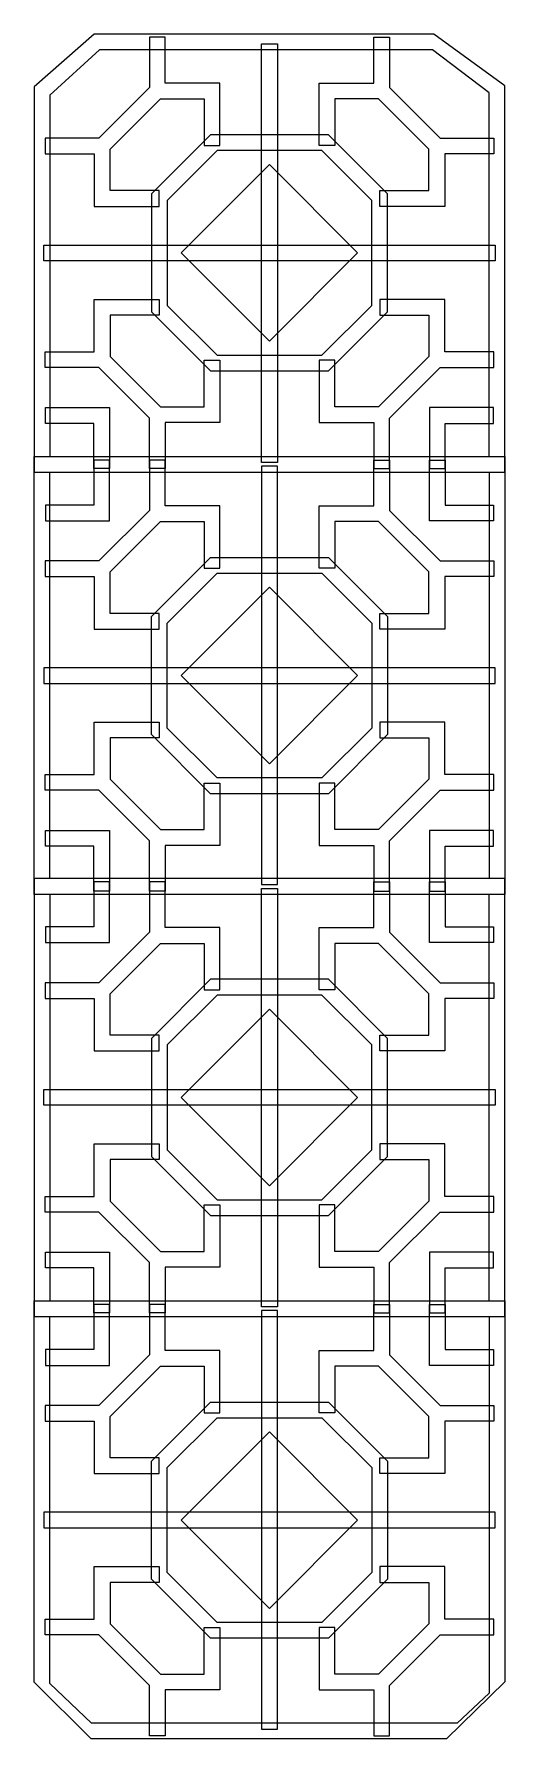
# Model space of a CAD drawing. Header units: centimetres. Extents: x 22 to 27, y -9 to 9.
import ezdxf

# ---------------------------------------------------------------- set-up
doc = ezdxf.new("R2010")
doc.units = ezdxf.units.CM
doc.header["$MEASUREMENT"] = 0
doc.layers.add('layer 1', color=7, linetype='Continuous')

msp = doc.modelspace()

# ---------------------------------------------------------------- linework, layer by layer
at = {"layer": 'layer 1', "color": 250, "lineweight": 9}
for points, knots in [([(22.65759, 9.00077), (22.65759, 9.00077), (26.24763, 9.00077), (26.24763, 9.00077), (26.24763, 9.00077), (26.24763, 9.00077), (26.99976, 8.45601), (26.99976, 8.45601), (26.99976, 8.45601), (26.99976, 8.45601), (26.99976, 4.37586), (26.99976, 4.37586), (26.99976, 4.37586), (26.99976, 4.37586), (22.02111, 4.37586), (22.02111, 4.37586), (22.02111, 4.37586), (22.02111, 4.37586), (22.02111, 8.44454), (22.02111, 8.44454), (22.02111, 8.44454), (22.02111, 8.44454), (22.65759, 9.00077), (22.65759, 9.00077)], [0, 0, 0, 0, 0.14285714, 0.14285714, 0.14285714, 0.14285714, 0.28571429, 0.28571429, 0.28571429, 0.28571429, 0.42857143, 0.42857143, 0.42857143, 0.42857143, 0.57142857, 0.57142857, 0.57142857, 0.57142857, 0.71428571, 0.71428571, 0.71428571, 0.71428571, 1, 1, 1, 1]), ([(23.40906, 8.96691), (23.40906, 8.96691), (23.40906, 8.48316), (23.40906, 8.48316), (23.40906, 8.48316), (23.40906, 8.48316), (23.94678, 8.48311), (23.94678, 8.48311), (23.94678, 8.48311), (23.94678, 8.48311), (23.98618, 8.48316), (23.98618, 8.48316), (23.98618, 8.48316), (23.98618, 8.48316), (23.98618, 8.32666), (23.98618, 8.32666), (23.98618, 8.32666), (23.98618, 8.32666), (23.98618, 8.3168), (23.98618, 8.3168), (23.98618, 8.3168), (23.98618, 8.3168), (23.98613, 7.82502), (23.98613, 7.82502), (23.98613, 7.82502), (23.98613, 7.82502), (23.81982, 7.8248), (23.81982, 7.8248), (23.81982, 7.8248), (23.81982, 7.8248), (23.81987, 8.3168), (23.81987, 8.3168), (23.81987, 8.3168), (23.81987, 8.3168), (23.3589, 8.31686), (23.3589, 8.31686), (23.3589, 8.31686), (23.3589, 8.31686), (22.82467, 7.78479), (22.82467, 7.78479), (22.82467, 7.78479), (22.82467, 7.78479), (22.82462, 7.34804), (22.82462, 7.34804), (22.82462, 7.34804), (22.82462, 7.34804), (23.34538, 7.34798), (23.34538, 7.34798), (23.34538, 7.34798), (23.34538, 7.34798), (23.3456, 7.18167), (23.3456, 7.18167), (23.3456, 7.18167), (23.3456, 7.18167), (22.69754, 7.18173), (22.69754, 7.18173), (22.69754, 7.18173), (22.69754, 7.18173), (22.65831, 7.18167), (22.65831, 7.18167), (22.65831, 7.18167), (22.65831, 7.18167), (22.65831, 7.33873), (22.65831, 7.33873), (22.65831, 7.33873), (22.65831, 7.33873), (22.65831, 7.34804), (22.65831, 7.34804), (22.65831, 7.34804), (22.65831, 7.34804), (22.65836, 7.73585), (22.65836, 7.73585), (22.65836, 7.73585), (22.65836, 7.73585), (22.13882, 7.73585), (22.13882, 7.73585), (22.13882, 7.73585), (22.13882, 7.73585), (22.13882, 7.90211), (22.13882, 7.90211), (22.13882, 7.90211), (22.13882, 7.90211), (22.70708, 7.90211), (22.70708, 7.90211), (22.70708, 7.90211), (22.70708, 7.90211), (23.24275, 8.4355), (23.24275, 8.4355), (23.24275, 8.4355), (23.24275, 8.4355), (23.2428, 8.96674), (23.2428, 8.96674), (23.2428, 8.96674), (23.2428, 8.96674), (23.40906, 8.96691), (23.40906, 8.96691)], [0, 0, 0, 0, 0.04, 0.04, 0.04, 0.04, 0.08, 0.08, 0.08, 0.08, 0.12, 0.12, 0.12, 0.12, 0.16, 0.16, 0.16, 0.16, 0.2, 0.2, 0.2, 0.2, 0.24, 0.24, 0.24, 0.24, 0.28, 0.28, 0.28, 0.28, 0.32, 0.32, 0.32, 0.32, 0.36, 0.36, 0.36, 0.36, 0.4, 0.4, 0.4, 0.4, 0.44, 0.44, 0.44, 0.44, 0.48, 0.48, 0.48, 0.48, 0.52, 0.52, 0.52, 0.52, 0.56, 0.56, 0.56, 0.56, 0.6, 0.6, 0.6, 0.6, 0.64, 0.64, 0.64, 0.64, 0.68, 0.68, 0.68, 0.68, 0.72, 0.72, 0.72, 0.72, 0.76, 0.76, 0.76, 0.76, 0.8, 0.8, 0.8, 0.8, 0.84, 0.84, 0.84, 0.84, 0.88, 0.88, 0.88, 0.88, 0.92, 0.92, 0.92, 0.92, 1, 1, 1, 1]), ([(22.71306, 8.83451), (22.71306, 8.83451), (26.23449, 8.83451), (26.23449, 8.83451), (26.23449, 8.83451), (26.23449, 8.83451), (26.83351, 8.38114), (26.83351, 8.38114), (26.83351, 8.38114), (26.83351, 8.38114), (26.83351, 4.54212), (26.83351, 4.54212), (26.83351, 4.54212), (26.83351, 4.54212), (22.18736, 4.54212), (22.18736, 4.54212), (22.18736, 4.54212), (22.18736, 4.54212), (22.18736, 8.35576), (22.18736, 8.35576), (22.18736, 8.35576), (22.18736, 8.35576), (22.71306, 8.83451), (22.71306, 8.83451)], [0, 0, 0, 0, 0.14285714, 0.14285714, 0.14285714, 0.14285714, 0.28571429, 0.28571429, 0.28571429, 0.28571429, 0.42857143, 0.42857143, 0.42857143, 0.42857143, 0.57142857, 0.57142857, 0.57142857, 0.57142857, 0.71428571, 0.71428571, 0.71428571, 0.71428571, 1, 1, 1, 1]), ([(24.59358, 8.89807), (24.59358, 8.89807), (24.42733, 8.89807), (24.42733, 8.89807), (24.42733, 8.89807), (24.42733, 8.89807), (24.42733, 4.47849), (24.42733, 4.47849), (24.42733, 4.47849), (24.42733, 4.47849), (24.59358, 4.47849), (24.59358, 4.47849), (24.59358, 4.47849), (24.59358, 4.47849), (24.59358, 8.89807), (24.59358, 8.89807)], [0, 0, 0, 0, 0.2, 0.2, 0.2, 0.2, 0.4, 0.4, 0.4, 0.4, 0.6, 0.6, 0.6, 0.6, 1, 1, 1, 1]), ([(25.61182, 8.96691), (25.61182, 8.96691), (25.61182, 8.48316), (25.61182, 8.48316), (25.61182, 8.48316), (25.61182, 8.48316), (25.07409, 8.48311), (25.07409, 8.48311), (25.07409, 8.48311), (25.07409, 8.48311), (25.03469, 8.48316), (25.03469, 8.48316), (25.03469, 8.48316), (25.03469, 8.48316), (25.03469, 8.32666), (25.03469, 8.32666), (25.03469, 8.32666), (25.03469, 8.32666), (25.03469, 8.3168), (25.03469, 8.3168), (25.03469, 8.3168), (25.03469, 8.3168), (25.03475, 7.82502), (25.03475, 7.82502), (25.03475, 7.82502), (25.03475, 7.82502), (25.20106, 7.8248), (25.20106, 7.8248), (25.20106, 7.8248), (25.20106, 7.8248), (25.201, 8.3168), (25.201, 8.3168), (25.201, 8.3168), (25.201, 8.3168), (25.66197, 8.31686), (25.66197, 8.31686), (25.66197, 8.31686), (25.66197, 8.31686), (26.1962, 7.78479), (26.1962, 7.78479), (26.1962, 7.78479), (26.1962, 7.78479), (26.19626, 7.34804), (26.19626, 7.34804), (26.19626, 7.34804), (26.19626, 7.34804), (25.67549, 7.34798), (25.67549, 7.34798), (25.67549, 7.34798), (25.67549, 7.34798), (25.67527, 7.18167), (25.67527, 7.18167), (25.67527, 7.18167), (25.67527, 7.18167), (26.32333, 7.18173), (26.32333, 7.18173), (26.32333, 7.18173), (26.32333, 7.18173), (26.36257, 7.18167), (26.36257, 7.18167), (26.36257, 7.18167), (26.36257, 7.18167), (26.36257, 7.33873), (26.36257, 7.33873), (26.36257, 7.33873), (26.36257, 7.33873), (26.36257, 7.34804), (26.36257, 7.34804), (26.36257, 7.34804), (26.36257, 7.34804), (26.36251, 7.73585), (26.36251, 7.73585), (26.36251, 7.73585), (26.36251, 7.73585), (26.88206, 7.73585), (26.88206, 7.73585), (26.88206, 7.73585), (26.88206, 7.73585), (26.88206, 7.90211), (26.88206, 7.90211), (26.88206, 7.90211), (26.88206, 7.90211), (26.3138, 7.90211), (26.3138, 7.90211), (26.3138, 7.90211), (26.3138, 7.90211), (25.77813, 8.4355), (25.77813, 8.4355), (25.77813, 8.4355), (25.77813, 8.4355), (25.77807, 8.96674), (25.77807, 8.96674), (25.77807, 8.96674), (25.77807, 8.96674), (25.61182, 8.96691), (25.61182, 8.96691)], [0, 0, 0, 0, 0.04, 0.04, 0.04, 0.04, 0.08, 0.08, 0.08, 0.08, 0.12, 0.12, 0.12, 0.12, 0.16, 0.16, 0.16, 0.16, 0.2, 0.2, 0.2, 0.2, 0.24, 0.24, 0.24, 0.24, 0.28, 0.28, 0.28, 0.28, 0.32, 0.32, 0.32, 0.32, 0.36, 0.36, 0.36, 0.36, 0.4, 0.4, 0.4, 0.4, 0.44, 0.44, 0.44, 0.44, 0.48, 0.48, 0.48, 0.48, 0.52, 0.52, 0.52, 0.52, 0.56, 0.56, 0.56, 0.56, 0.6, 0.6, 0.6, 0.6, 0.64, 0.64, 0.64, 0.64, 0.68, 0.68, 0.68, 0.68, 0.72, 0.72, 0.72, 0.72, 0.76, 0.76, 0.76, 0.76, 0.8, 0.8, 0.8, 0.8, 0.84, 0.84, 0.84, 0.84, 0.88, 0.88, 0.88, 0.88, 0.92, 0.92, 0.92, 0.92, 1, 1, 1, 1]), ([(23.88665, 7.93763), (23.88665, 7.93763), (25.13356, 7.93763), (25.13356, 7.93763), (25.13356, 7.93763), (25.13356, 7.93763), (25.75701, 7.31418), (25.75701, 7.31418), (25.75701, 7.31418), (25.75701, 7.31418), (25.75701, 6.06727), (25.75701, 6.06727), (25.75701, 6.06727), (25.75701, 6.06727), (25.13356, 5.44382), (25.13356, 5.44382), (25.13356, 5.44382), (25.13356, 5.44382), (23.88665, 5.44382), (23.88665, 5.44382), (23.88665, 5.44382), (23.88665, 5.44382), (23.2632, 6.06727), (23.2632, 6.06727), (23.2632, 6.06727), (23.2632, 6.06727), (23.2632, 7.31418), (23.2632, 7.31418), (23.2632, 7.31418), (23.2632, 7.31418), (23.88665, 7.93763), (23.88665, 7.93763)], [0, 0, 0, 0, 0.11111111, 0.11111111, 0.11111111, 0.11111111, 0.22222222, 0.22222222, 0.22222222, 0.22222222, 0.33333333, 0.33333333, 0.33333333, 0.33333333, 0.44444444, 0.44444444, 0.44444444, 0.44444444, 0.55555556, 0.55555556, 0.55555556, 0.55555556, 0.66666667, 0.66666667, 0.66666667, 0.66666667, 0.77777778, 0.77777778, 0.77777778, 0.77777778, 1, 1, 1, 1]), ([(23.95554, 7.77138), (23.95554, 7.77138), (25.06467, 7.77138), (25.06467, 7.77138), (25.06467, 7.77138), (25.06467, 7.77138), (25.59076, 7.24529), (25.59076, 7.24529), (25.59076, 7.24529), (25.59076, 7.24529), (25.59076, 6.13616), (25.59076, 6.13616), (25.59076, 6.13616), (25.59076, 6.13616), (25.06467, 5.61007), (25.06467, 5.61007), (25.06467, 5.61007), (25.06467, 5.61007), (23.95554, 5.61007), (23.95554, 5.61007), (23.95554, 5.61007), (23.95554, 5.61007), (23.42945, 6.13616), (23.42945, 6.13616), (23.42945, 6.13616), (23.42945, 6.13616), (23.42945, 7.24529), (23.42945, 7.24529), (23.42945, 7.24529), (23.42945, 7.24529), (23.95554, 7.77138), (23.95554, 7.77138)], [0, 0, 0, 0, 0.11111111, 0.11111111, 0.11111111, 0.11111111, 0.22222222, 0.22222222, 0.22222222, 0.22222222, 0.33333333, 0.33333333, 0.33333333, 0.33333333, 0.44444444, 0.44444444, 0.44444444, 0.44444444, 0.55555556, 0.55555556, 0.55555556, 0.55555556, 0.66666667, 0.66666667, 0.66666667, 0.66666667, 0.77777778, 0.77777778, 0.77777778, 0.77777778, 1, 1, 1, 1]), ([(24.5101, 7.62319), (24.5101, 7.62319), (25.44252, 6.69077), (25.44252, 6.69077), (25.44252, 6.69077), (25.44252, 6.69077), (24.5101, 5.75836), (24.5101, 5.75836), (24.5101, 5.75836), (24.5101, 5.75836), (23.57768, 6.69077), (23.57768, 6.69077), (23.57768, 6.69077), (23.57768, 6.69077), (24.5101, 7.62319), (24.5101, 7.62319)], [0, 0, 0, 0, 0.2, 0.2, 0.2, 0.2, 0.4, 0.4, 0.4, 0.4, 0.6, 0.6, 0.6, 0.6, 1, 1, 1, 1]), ([(26.8969, 6.60758), (26.8969, 6.60758), (26.8969, 6.77383), (26.8969, 6.77383), (26.8969, 6.77383), (26.8969, 6.77383), (22.12324, 6.77383), (22.12324, 6.77383), (22.12324, 6.77383), (22.12324, 6.77383), (22.12324, 6.60758), (22.12324, 6.60758), (22.12324, 6.60758), (22.12324, 6.60758), (26.8969, 6.60758), (26.8969, 6.60758)], [0, 0, 0, 0, 0.2, 0.2, 0.2, 0.2, 0.4, 0.4, 0.4, 0.4, 0.6, 0.6, 0.6, 0.6, 1, 1, 1, 1]), ([(23.40906, 4.41454), (23.40906, 4.41454), (23.40906, 4.89829), (23.40906, 4.89829), (23.40906, 4.89829), (23.40906, 4.89829), (23.94678, 4.89834), (23.94678, 4.89834), (23.94678, 4.89834), (23.94678, 4.89834), (23.98618, 4.89829), (23.98618, 4.89829), (23.98618, 4.89829), (23.98618, 4.89829), (23.98618, 5.05479), (23.98618, 5.05479), (23.98618, 5.05479), (23.98618, 5.05479), (23.98618, 5.06465), (23.98618, 5.06465), (23.98618, 5.06465), (23.98618, 5.06465), (23.98613, 5.55643), (23.98613, 5.55643), (23.98613, 5.55643), (23.98613, 5.55643), (23.81982, 5.55665), (23.81982, 5.55665), (23.81982, 5.55665), (23.81982, 5.55665), (23.81987, 5.06465), (23.81987, 5.06465), (23.81987, 5.06465), (23.81987, 5.06465), (23.3589, 5.0646), (23.3589, 5.0646), (23.3589, 5.0646), (23.3589, 5.0646), (22.82467, 5.59666), (22.82467, 5.59666), (22.82467, 5.59666), (22.82467, 5.59666), (22.82462, 6.03341), (22.82462, 6.03341), (22.82462, 6.03341), (22.82462, 6.03341), (23.34538, 6.03347), (23.34538, 6.03347), (23.34538, 6.03347), (23.34538, 6.03347), (23.3456, 6.19978), (23.3456, 6.19978), (23.3456, 6.19978), (23.3456, 6.19978), (22.69754, 6.19972), (22.69754, 6.19972), (22.69754, 6.19972), (22.69754, 6.19972), (22.65831, 6.19978), (22.65831, 6.19978), (22.65831, 6.19978), (22.65831, 6.19978), (22.65831, 6.04272), (22.65831, 6.04272), (22.65831, 6.04272), (22.65831, 6.04272), (22.65831, 6.03341), (22.65831, 6.03341), (22.65831, 6.03341), (22.65831, 6.03341), (22.65836, 5.6456), (22.65836, 5.6456), (22.65836, 5.6456), (22.65836, 5.6456), (22.13882, 5.6456), (22.13882, 5.6456), (22.13882, 5.6456), (22.13882, 5.6456), (22.13882, 5.47934), (22.13882, 5.47934), (22.13882, 5.47934), (22.13882, 5.47934), (22.70708, 5.47934), (22.70708, 5.47934), (22.70708, 5.47934), (22.70708, 5.47934), (23.24275, 4.94595), (23.24275, 4.94595), (23.24275, 4.94595), (23.24275, 4.94595), (23.2428, 4.41471), (23.2428, 4.41471), (23.2428, 4.41471), (23.2428, 4.41471), (23.40906, 4.41454), (23.40906, 4.41454)], [0, 0, 0, 0, 0.04, 0.04, 0.04, 0.04, 0.08, 0.08, 0.08, 0.08, 0.12, 0.12, 0.12, 0.12, 0.16, 0.16, 0.16, 0.16, 0.2, 0.2, 0.2, 0.2, 0.24, 0.24, 0.24, 0.24, 0.28, 0.28, 0.28, 0.28, 0.32, 0.32, 0.32, 0.32, 0.36, 0.36, 0.36, 0.36, 0.4, 0.4, 0.4, 0.4, 0.44, 0.44, 0.44, 0.44, 0.48, 0.48, 0.48, 0.48, 0.52, 0.52, 0.52, 0.52, 0.56, 0.56, 0.56, 0.56, 0.6, 0.6, 0.6, 0.6, 0.64, 0.64, 0.64, 0.64, 0.68, 0.68, 0.68, 0.68, 0.72, 0.72, 0.72, 0.72, 0.76, 0.76, 0.76, 0.76, 0.8, 0.8, 0.8, 0.8, 0.84, 0.84, 0.84, 0.84, 0.88, 0.88, 0.88, 0.88, 0.92, 0.92, 0.92, 0.92, 1, 1, 1, 1]), ([(25.61182, 4.41454), (25.61182, 4.41454), (25.61182, 4.89829), (25.61182, 4.89829), (25.61182, 4.89829), (25.61182, 4.89829), (25.07409, 4.89834), (25.07409, 4.89834), (25.07409, 4.89834), (25.07409, 4.89834), (25.03469, 4.89829), (25.03469, 4.89829), (25.03469, 4.89829), (25.03469, 4.89829), (25.03469, 5.05479), (25.03469, 5.05479), (25.03469, 5.05479), (25.03469, 5.05479), (25.03469, 5.06465), (25.03469, 5.06465), (25.03469, 5.06465), (25.03469, 5.06465), (25.03475, 5.55643), (25.03475, 5.55643), (25.03475, 5.55643), (25.03475, 5.55643), (25.20106, 5.55665), (25.20106, 5.55665), (25.20106, 5.55665), (25.20106, 5.55665), (25.201, 5.06465), (25.201, 5.06465), (25.201, 5.06465), (25.201, 5.06465), (25.66197, 5.0646), (25.66197, 5.0646), (25.66197, 5.0646), (25.66197, 5.0646), (26.1962, 5.59666), (26.1962, 5.59666), (26.1962, 5.59666), (26.1962, 5.59666), (26.19626, 6.03341), (26.19626, 6.03341), (26.19626, 6.03341), (26.19626, 6.03341), (25.67549, 6.03347), (25.67549, 6.03347), (25.67549, 6.03347), (25.67549, 6.03347), (25.67527, 6.19978), (25.67527, 6.19978), (25.67527, 6.19978), (25.67527, 6.19978), (26.32333, 6.19972), (26.32333, 6.19972), (26.32333, 6.19972), (26.32333, 6.19972), (26.36257, 6.19978), (26.36257, 6.19978), (26.36257, 6.19978), (26.36257, 6.19978), (26.36257, 6.04272), (26.36257, 6.04272), (26.36257, 6.04272), (26.36257, 6.04272), (26.36257, 6.03341), (26.36257, 6.03341), (26.36257, 6.03341), (26.36257, 6.03341), (26.36251, 5.6456), (26.36251, 5.6456), (26.36251, 5.6456), (26.36251, 5.6456), (26.88206, 5.6456), (26.88206, 5.6456), (26.88206, 5.6456), (26.88206, 5.6456), (26.88206, 5.47934), (26.88206, 5.47934), (26.88206, 5.47934), (26.88206, 5.47934), (26.3138, 5.47934), (26.3138, 5.47934), (26.3138, 5.47934), (26.3138, 5.47934), (25.77813, 4.94595), (25.77813, 4.94595), (25.77813, 4.94595), (25.77813, 4.94595), (25.77807, 4.41471), (25.77807, 4.41471), (25.77807, 4.41471), (25.77807, 4.41471), (25.61182, 4.41454), (25.61182, 4.41454)], [0, 0, 0, 0, 0.04, 0.04, 0.04, 0.04, 0.08, 0.08, 0.08, 0.08, 0.12, 0.12, 0.12, 0.12, 0.16, 0.16, 0.16, 0.16, 0.2, 0.2, 0.2, 0.2, 0.24, 0.24, 0.24, 0.24, 0.28, 0.28, 0.28, 0.28, 0.32, 0.32, 0.32, 0.32, 0.36, 0.36, 0.36, 0.36, 0.4, 0.4, 0.4, 0.4, 0.44, 0.44, 0.44, 0.44, 0.48, 0.48, 0.48, 0.48, 0.52, 0.52, 0.52, 0.52, 0.56, 0.56, 0.56, 0.56, 0.6, 0.6, 0.6, 0.6, 0.64, 0.64, 0.64, 0.64, 0.68, 0.68, 0.68, 0.68, 0.72, 0.72, 0.72, 0.72, 0.76, 0.76, 0.76, 0.76, 0.8, 0.8, 0.8, 0.8, 0.84, 0.84, 0.84, 0.84, 0.88, 0.88, 0.88, 0.88, 0.92, 0.92, 0.92, 0.92, 1, 1, 1, 1]), ([(22.1422, 4.89003), (22.1422, 4.89003), (22.65249, 4.89003), (22.65249, 4.89003), (22.65249, 4.89003), (22.65249, 4.89003), (22.65249, 4.41471), (22.65249, 4.41471), (22.65249, 4.41471), (22.65249, 4.41471), (22.81874, 4.41454), (22.81874, 4.41454), (22.81874, 4.41454), (22.81874, 4.41454), (22.81874, 4.94545), (22.81874, 4.94545), (22.81874, 4.94545), (22.81874, 4.94545), (22.81885, 5.05628), (22.81885, 5.05628), (22.81885, 5.05628), (22.81885, 5.05628), (22.65249, 5.05628), (22.65249, 5.05628), (22.65249, 5.05628), (22.65249, 5.05628), (22.14236, 5.05628), (22.14236, 5.05628), (22.14236, 5.05628), (22.14236, 5.05628), (22.1422, 4.89003), (22.1422, 4.89003)], [0, 0, 0, 0, 0.11111111, 0.11111111, 0.11111111, 0.11111111, 0.22222222, 0.22222222, 0.22222222, 0.22222222, 0.33333333, 0.33333333, 0.33333333, 0.33333333, 0.44444444, 0.44444444, 0.44444444, 0.44444444, 0.55555556, 0.55555556, 0.55555556, 0.55555556, 0.66666667, 0.66666667, 0.66666667, 0.66666667, 0.77777778, 0.77777778, 0.77777778, 0.77777778, 1, 1, 1, 1]), ([(26.87867, 4.89003), (26.87867, 4.89003), (26.36838, 4.89003), (26.36838, 4.89003), (26.36838, 4.89003), (26.36838, 4.89003), (26.36838, 4.41471), (26.36838, 4.41471), (26.36838, 4.41471), (26.36838, 4.41471), (26.20213, 4.41454), (26.20213, 4.41454), (26.20213, 4.41454), (26.20213, 4.41454), (26.20213, 4.94545), (26.20213, 4.94545), (26.20213, 4.94545), (26.20213, 4.94545), (26.20202, 5.05628), (26.20202, 5.05628), (26.20202, 5.05628), (26.20202, 5.05628), (26.36838, 5.05628), (26.36838, 5.05628), (26.36838, 5.05628), (26.36838, 5.05628), (26.87851, 5.05628), (26.87851, 5.05628), (26.87851, 5.05628), (26.87851, 5.05628), (26.87867, 4.89003), (26.87867, 4.89003)], [0, 0, 0, 0, 0.11111111, 0.11111111, 0.11111111, 0.11111111, 0.22222222, 0.22222222, 0.22222222, 0.22222222, 0.33333333, 0.33333333, 0.33333333, 0.33333333, 0.44444444, 0.44444444, 0.44444444, 0.44444444, 0.55555556, 0.55555556, 0.55555556, 0.55555556, 0.66666667, 0.66666667, 0.66666667, 0.66666667, 0.77777778, 0.77777778, 0.77777778, 0.77777778, 1, 1, 1, 1]), ([(22.02111, -0.08285), (22.02111, -0.08285), (26.99976, -0.08285), (26.99976, -0.08285), (26.99976, -0.08285), (26.99976, -0.08285), (26.99976, 4.54206), (26.99976, 4.54206), (26.99976, 4.54206), (26.99976, 4.54206), (22.02111, 4.54206), (22.02111, 4.54206), (22.02111, 4.54206), (22.02111, 4.54206), (22.02111, -0.08285), (22.02111, -0.08285)], [0, 0, 0, 0, 0.2, 0.2, 0.2, 0.2, 0.4, 0.4, 0.4, 0.4, 0.6, 0.6, 0.6, 0.6, 1, 1, 1, 1]), ([(23.40906, 4.50338), (23.40906, 4.50338), (23.40906, 4.01963), (23.40906, 4.01963), (23.40906, 4.01963), (23.40906, 4.01963), (23.94678, 4.01958), (23.94678, 4.01958), (23.94678, 4.01958), (23.94678, 4.01958), (23.98618, 4.01963), (23.98618, 4.01963), (23.98618, 4.01963), (23.98618, 4.01963), (23.98618, 3.86313), (23.98618, 3.86313), (23.98618, 3.86313), (23.98618, 3.86313), (23.98618, 3.85327), (23.98618, 3.85327), (23.98618, 3.85327), (23.98618, 3.85327), (23.98613, 3.36149), (23.98613, 3.36149), (23.98613, 3.36149), (23.98613, 3.36149), (23.81982, 3.36127), (23.81982, 3.36127), (23.81982, 3.36127), (23.81982, 3.36127), (23.81987, 3.85327), (23.81987, 3.85327), (23.81987, 3.85327), (23.81987, 3.85327), (23.3589, 3.85332), (23.3589, 3.85332), (23.3589, 3.85332), (23.3589, 3.85332), (22.82467, 3.32126), (22.82467, 3.32126), (22.82467, 3.32126), (22.82467, 3.32126), (22.82462, 2.88451), (22.82462, 2.88451), (22.82462, 2.88451), (22.82462, 2.88451), (23.34538, 2.88445), (23.34538, 2.88445), (23.34538, 2.88445), (23.34538, 2.88445), (23.3456, 2.71814), (23.3456, 2.71814), (23.3456, 2.71814), (23.3456, 2.71814), (22.69754, 2.7182), (22.69754, 2.7182), (22.69754, 2.7182), (22.69754, 2.7182), (22.65831, 2.71814), (22.65831, 2.71814), (22.65831, 2.71814), (22.65831, 2.71814), (22.65831, 2.8752), (22.65831, 2.8752), (22.65831, 2.8752), (22.65831, 2.8752), (22.65831, 2.88451), (22.65831, 2.88451), (22.65831, 2.88451), (22.65831, 2.88451), (22.65836, 3.27232), (22.65836, 3.27232), (22.65836, 3.27232), (22.65836, 3.27232), (22.13882, 3.27232), (22.13882, 3.27232), (22.13882, 3.27232), (22.13882, 3.27232), (22.13882, 3.43858), (22.13882, 3.43858), (22.13882, 3.43858), (22.13882, 3.43858), (22.70708, 3.43858), (22.70708, 3.43858), (22.70708, 3.43858), (22.70708, 3.43858), (23.24275, 3.97197), (23.24275, 3.97197), (23.24275, 3.97197), (23.24275, 3.97197), (23.2428, 4.50321), (23.2428, 4.50321), (23.2428, 4.50321), (23.2428, 4.50321), (23.40906, 4.50338), (23.40906, 4.50338)], [0, 0, 0, 0, 0.04, 0.04, 0.04, 0.04, 0.08, 0.08, 0.08, 0.08, 0.12, 0.12, 0.12, 0.12, 0.16, 0.16, 0.16, 0.16, 0.2, 0.2, 0.2, 0.2, 0.24, 0.24, 0.24, 0.24, 0.28, 0.28, 0.28, 0.28, 0.32, 0.32, 0.32, 0.32, 0.36, 0.36, 0.36, 0.36, 0.4, 0.4, 0.4, 0.4, 0.44, 0.44, 0.44, 0.44, 0.48, 0.48, 0.48, 0.48, 0.52, 0.52, 0.52, 0.52, 0.56, 0.56, 0.56, 0.56, 0.6, 0.6, 0.6, 0.6, 0.64, 0.64, 0.64, 0.64, 0.68, 0.68, 0.68, 0.68, 0.72, 0.72, 0.72, 0.72, 0.76, 0.76, 0.76, 0.76, 0.8, 0.8, 0.8, 0.8, 0.84, 0.84, 0.84, 0.84, 0.88, 0.88, 0.88, 0.88, 0.92, 0.92, 0.92, 0.92, 1, 1, 1, 1]), ([(22.1422, 4.02789), (22.1422, 4.02789), (22.65249, 4.02789), (22.65249, 4.02789), (22.65249, 4.02789), (22.65249, 4.02789), (22.65249, 4.50321), (22.65249, 4.50321), (22.65249, 4.50321), (22.65249, 4.50321), (22.81874, 4.50338), (22.81874, 4.50338), (22.81874, 4.50338), (22.81874, 4.50338), (22.81874, 3.97247), (22.81874, 3.97247), (22.81874, 3.97247), (22.81874, 3.97247), (22.81885, 3.86164), (22.81885, 3.86164), (22.81885, 3.86164), (22.81885, 3.86164), (22.65249, 3.86164), (22.65249, 3.86164), (22.65249, 3.86164), (22.65249, 3.86164), (22.14236, 3.86164), (22.14236, 3.86164), (22.14236, 3.86164), (22.14236, 3.86164), (22.1422, 4.02789), (22.1422, 4.02789)], [0, 0, 0, 0, 0.11111111, 0.11111111, 0.11111111, 0.11111111, 0.22222222, 0.22222222, 0.22222222, 0.22222222, 0.33333333, 0.33333333, 0.33333333, 0.33333333, 0.44444444, 0.44444444, 0.44444444, 0.44444444, 0.55555556, 0.55555556, 0.55555556, 0.55555556, 0.66666667, 0.66666667, 0.66666667, 0.66666667, 0.77777778, 0.77777778, 0.77777778, 0.77777778, 1, 1, 1, 1]), ([(25.61182, 4.50338), (25.61182, 4.50338), (25.61182, 4.01963), (25.61182, 4.01963), (25.61182, 4.01963), (25.61182, 4.01963), (25.07409, 4.01958), (25.07409, 4.01958), (25.07409, 4.01958), (25.07409, 4.01958), (25.03469, 4.01963), (25.03469, 4.01963), (25.03469, 4.01963), (25.03469, 4.01963), (25.03469, 3.86313), (25.03469, 3.86313), (25.03469, 3.86313), (25.03469, 3.86313), (25.03469, 3.85327), (25.03469, 3.85327), (25.03469, 3.85327), (25.03469, 3.85327), (25.03475, 3.36149), (25.03475, 3.36149), (25.03475, 3.36149), (25.03475, 3.36149), (25.20106, 3.36127), (25.20106, 3.36127), (25.20106, 3.36127), (25.20106, 3.36127), (25.201, 3.85327), (25.201, 3.85327), (25.201, 3.85327), (25.201, 3.85327), (25.66197, 3.85332), (25.66197, 3.85332), (25.66197, 3.85332), (25.66197, 3.85332), (26.1962, 3.32126), (26.1962, 3.32126), (26.1962, 3.32126), (26.1962, 3.32126), (26.19626, 2.88451), (26.19626, 2.88451), (26.19626, 2.88451), (26.19626, 2.88451), (25.67549, 2.88445), (25.67549, 2.88445), (25.67549, 2.88445), (25.67549, 2.88445), (25.67527, 2.71814), (25.67527, 2.71814), (25.67527, 2.71814), (25.67527, 2.71814), (26.32333, 2.7182), (26.32333, 2.7182), (26.32333, 2.7182), (26.32333, 2.7182), (26.36257, 2.71814), (26.36257, 2.71814), (26.36257, 2.71814), (26.36257, 2.71814), (26.36257, 2.8752), (26.36257, 2.8752), (26.36257, 2.8752), (26.36257, 2.8752), (26.36257, 2.88451), (26.36257, 2.88451), (26.36257, 2.88451), (26.36257, 2.88451), (26.36251, 3.27232), (26.36251, 3.27232), (26.36251, 3.27232), (26.36251, 3.27232), (26.88206, 3.27232), (26.88206, 3.27232), (26.88206, 3.27232), (26.88206, 3.27232), (26.88206, 3.43858), (26.88206, 3.43858), (26.88206, 3.43858), (26.88206, 3.43858), (26.3138, 3.43858), (26.3138, 3.43858), (26.3138, 3.43858), (26.3138, 3.43858), (25.77813, 3.97197), (25.77813, 3.97197), (25.77813, 3.97197), (25.77813, 3.97197), (25.77807, 4.50321), (25.77807, 4.50321), (25.77807, 4.50321), (25.77807, 4.50321), (25.61182, 4.50338), (25.61182, 4.50338)], [0, 0, 0, 0, 0.04, 0.04, 0.04, 0.04, 0.08, 0.08, 0.08, 0.08, 0.12, 0.12, 0.12, 0.12, 0.16, 0.16, 0.16, 0.16, 0.2, 0.2, 0.2, 0.2, 0.24, 0.24, 0.24, 0.24, 0.28, 0.28, 0.28, 0.28, 0.32, 0.32, 0.32, 0.32, 0.36, 0.36, 0.36, 0.36, 0.4, 0.4, 0.4, 0.4, 0.44, 0.44, 0.44, 0.44, 0.48, 0.48, 0.48, 0.48, 0.52, 0.52, 0.52, 0.52, 0.56, 0.56, 0.56, 0.56, 0.6, 0.6, 0.6, 0.6, 0.64, 0.64, 0.64, 0.64, 0.68, 0.68, 0.68, 0.68, 0.72, 0.72, 0.72, 0.72, 0.76, 0.76, 0.76, 0.76, 0.8, 0.8, 0.8, 0.8, 0.84, 0.84, 0.84, 0.84, 0.88, 0.88, 0.88, 0.88, 0.92, 0.92, 0.92, 0.92, 1, 1, 1, 1]), ([(26.87867, 4.02789), (26.87867, 4.02789), (26.36838, 4.02789), (26.36838, 4.02789), (26.36838, 4.02789), (26.36838, 4.02789), (26.36838, 4.50321), (26.36838, 4.50321), (26.36838, 4.50321), (26.36838, 4.50321), (26.20213, 4.50338), (26.20213, 4.50338), (26.20213, 4.50338), (26.20213, 4.50338), (26.20213, 3.97247), (26.20213, 3.97247), (26.20213, 3.97247), (26.20213, 3.97247), (26.20202, 3.86164), (26.20202, 3.86164), (26.20202, 3.86164), (26.20202, 3.86164), (26.36838, 3.86164), (26.36838, 3.86164), (26.36838, 3.86164), (26.36838, 3.86164), (26.87851, 3.86164), (26.87851, 3.86164), (26.87851, 3.86164), (26.87851, 3.86164), (26.87867, 4.02789), (26.87867, 4.02789)], [0, 0, 0, 0, 0.11111111, 0.11111111, 0.11111111, 0.11111111, 0.22222222, 0.22222222, 0.22222222, 0.22222222, 0.33333333, 0.33333333, 0.33333333, 0.33333333, 0.44444444, 0.44444444, 0.44444444, 0.44444444, 0.55555556, 0.55555556, 0.55555556, 0.55555556, 0.66666667, 0.66666667, 0.66666667, 0.66666667, 0.77777778, 0.77777778, 0.77777778, 0.77777778, 1, 1, 1, 1]), ([(22.18736, 0.08341), (22.18736, 0.08341), (26.83351, 0.08341), (26.83351, 0.08341), (26.83351, 0.08341), (26.83351, 0.08341), (26.83351, 4.37581), (26.83351, 4.37581), (26.83351, 4.37581), (26.83351, 4.37581), (22.18736, 4.37581), (22.18736, 4.37581), (22.18736, 4.37581), (22.18736, 4.37581), (22.18736, 0.08341), (22.18736, 0.08341)], [0, 0, 0, 0, 0.2, 0.2, 0.2, 0.2, 0.4, 0.4, 0.4, 0.4, 0.6, 0.6, 0.6, 0.6, 1, 1, 1, 1]), ([(24.59358, 0.01985), (24.59358, 0.01985), (24.42733, 0.01985), (24.42733, 0.01985), (24.42733, 0.01985), (24.42733, 0.01985), (24.42733, 4.43943), (24.42733, 4.43943), (24.42733, 4.43943), (24.42733, 4.43943), (24.59358, 4.43943), (24.59358, 4.43943), (24.59358, 4.43943), (24.59358, 4.43943), (24.59358, 0.01985), (24.59358, 0.01985)], [0, 0, 0, 0, 0.2, 0.2, 0.2, 0.2, 0.4, 0.4, 0.4, 0.4, 0.6, 0.6, 0.6, 0.6, 1, 1, 1, 1]), ([(23.88665, 0.98029), (23.88665, 0.98029), (25.13356, 0.98029), (25.13356, 0.98029), (25.13356, 0.98029), (25.13356, 0.98029), (25.75701, 1.60374), (25.75701, 1.60374), (25.75701, 1.60374), (25.75701, 1.60374), (25.75701, 2.85065), (25.75701, 2.85065), (25.75701, 2.85065), (25.75701, 2.85065), (25.13356, 3.4741), (25.13356, 3.4741), (25.13356, 3.4741), (25.13356, 3.4741), (23.88665, 3.4741), (23.88665, 3.4741), (23.88665, 3.4741), (23.88665, 3.4741), (23.2632, 2.85065), (23.2632, 2.85065), (23.2632, 2.85065), (23.2632, 2.85065), (23.2632, 1.60374), (23.2632, 1.60374), (23.2632, 1.60374), (23.2632, 1.60374), (23.88665, 0.98029), (23.88665, 0.98029)], [0, 0, 0, 0, 0.11111111, 0.11111111, 0.11111111, 0.11111111, 0.22222222, 0.22222222, 0.22222222, 0.22222222, 0.33333333, 0.33333333, 0.33333333, 0.33333333, 0.44444444, 0.44444444, 0.44444444, 0.44444444, 0.55555556, 0.55555556, 0.55555556, 0.55555556, 0.66666667, 0.66666667, 0.66666667, 0.66666667, 0.77777778, 0.77777778, 0.77777778, 0.77777778, 1, 1, 1, 1]), ([(23.95554, 1.14654), (23.95554, 1.14654), (25.06467, 1.14654), (25.06467, 1.14654), (25.06467, 1.14654), (25.06467, 1.14654), (25.59076, 1.67263), (25.59076, 1.67263), (25.59076, 1.67263), (25.59076, 1.67263), (25.59076, 2.78176), (25.59076, 2.78176), (25.59076, 2.78176), (25.59076, 2.78176), (25.06467, 3.30785), (25.06467, 3.30785), (25.06467, 3.30785), (25.06467, 3.30785), (23.95554, 3.30785), (23.95554, 3.30785), (23.95554, 3.30785), (23.95554, 3.30785), (23.42945, 2.78176), (23.42945, 2.78176), (23.42945, 2.78176), (23.42945, 2.78176), (23.42945, 1.67263), (23.42945, 1.67263), (23.42945, 1.67263), (23.42945, 1.67263), (23.95554, 1.14654), (23.95554, 1.14654)], [0, 0, 0, 0, 0.11111111, 0.11111111, 0.11111111, 0.11111111, 0.22222222, 0.22222222, 0.22222222, 0.22222222, 0.33333333, 0.33333333, 0.33333333, 0.33333333, 0.44444444, 0.44444444, 0.44444444, 0.44444444, 0.55555556, 0.55555556, 0.55555556, 0.55555556, 0.66666667, 0.66666667, 0.66666667, 0.66666667, 0.77777778, 0.77777778, 0.77777778, 0.77777778, 1, 1, 1, 1]), ([(24.5101, 1.29473), (24.5101, 1.29473), (25.44252, 2.22715), (25.44252, 2.22715), (25.44252, 2.22715), (25.44252, 2.22715), (24.5101, 3.15956), (24.5101, 3.15956), (24.5101, 3.15956), (24.5101, 3.15956), (23.57768, 2.22715), (23.57768, 2.22715), (23.57768, 2.22715), (23.57768, 2.22715), (24.5101, 1.29473), (24.5101, 1.29473)], [0, 0, 0, 0, 0.2, 0.2, 0.2, 0.2, 0.4, 0.4, 0.4, 0.4, 0.6, 0.6, 0.6, 0.6, 1, 1, 1, 1]), ([(26.8969, 2.31034), (26.8969, 2.31034), (26.8969, 2.14409), (26.8969, 2.14409), (26.8969, 2.14409), (26.8969, 2.14409), (22.12324, 2.14409), (22.12324, 2.14409), (22.12324, 2.14409), (22.12324, 2.14409), (22.12324, 2.31034), (22.12324, 2.31034), (22.12324, 2.31034), (22.12324, 2.31034), (26.8969, 2.31034), (26.8969, 2.31034)], [0, 0, 0, 0, 0.2, 0.2, 0.2, 0.2, 0.4, 0.4, 0.4, 0.4, 0.6, 0.6, 0.6, 0.6, 1, 1, 1, 1]), ([(23.40906, -0.04899), (23.40906, -0.04899), (23.40906, 0.43476), (23.40906, 0.43476), (23.40906, 0.43476), (23.40906, 0.43476), (23.94678, 0.43481), (23.94678, 0.43481), (23.94678, 0.43481), (23.94678, 0.43481), (23.98618, 0.43476), (23.98618, 0.43476), (23.98618, 0.43476), (23.98618, 0.43476), (23.98618, 0.59126), (23.98618, 0.59126), (23.98618, 0.59126), (23.98618, 0.59126), (23.98618, 0.60112), (23.98618, 0.60112), (23.98618, 0.60112), (23.98618, 0.60112), (23.98613, 1.0929), (23.98613, 1.0929), (23.98613, 1.0929), (23.98613, 1.0929), (23.81982, 1.09312), (23.81982, 1.09312), (23.81982, 1.09312), (23.81982, 1.09312), (23.81987, 0.60112), (23.81987, 0.60112), (23.81987, 0.60112), (23.81987, 0.60112), (23.3589, 0.60107), (23.3589, 0.60107), (23.3589, 0.60107), (23.3589, 0.60107), (22.82467, 1.13313), (22.82467, 1.13313), (22.82467, 1.13313), (22.82467, 1.13313), (22.82462, 1.56988), (22.82462, 1.56988), (22.82462, 1.56988), (22.82462, 1.56988), (23.34538, 1.56994), (23.34538, 1.56994), (23.34538, 1.56994), (23.34538, 1.56994), (23.3456, 1.73625), (23.3456, 1.73625), (23.3456, 1.73625), (23.3456, 1.73625), (22.69754, 1.73619), (22.69754, 1.73619), (22.69754, 1.73619), (22.69754, 1.73619), (22.65831, 1.73625), (22.65831, 1.73625), (22.65831, 1.73625), (22.65831, 1.73625), (22.65831, 1.57919), (22.65831, 1.57919), (22.65831, 1.57919), (22.65831, 1.57919), (22.65831, 1.56988), (22.65831, 1.56988), (22.65831, 1.56988), (22.65831, 1.56988), (22.65836, 1.18207), (22.65836, 1.18207), (22.65836, 1.18207), (22.65836, 1.18207), (22.13882, 1.18207), (22.13882, 1.18207), (22.13882, 1.18207), (22.13882, 1.18207), (22.13882, 1.01581), (22.13882, 1.01581), (22.13882, 1.01581), (22.13882, 1.01581), (22.70708, 1.01581), (22.70708, 1.01581), (22.70708, 1.01581), (22.70708, 1.01581), (23.24275, 0.48242), (23.24275, 0.48242), (23.24275, 0.48242), (23.24275, 0.48242), (23.2428, -0.04882), (23.2428, -0.04882), (23.2428, -0.04882), (23.2428, -0.04882), (23.40906, -0.04899), (23.40906, -0.04899)], [0, 0, 0, 0, 0.04, 0.04, 0.04, 0.04, 0.08, 0.08, 0.08, 0.08, 0.12, 0.12, 0.12, 0.12, 0.16, 0.16, 0.16, 0.16, 0.2, 0.2, 0.2, 0.2, 0.24, 0.24, 0.24, 0.24, 0.28, 0.28, 0.28, 0.28, 0.32, 0.32, 0.32, 0.32, 0.36, 0.36, 0.36, 0.36, 0.4, 0.4, 0.4, 0.4, 0.44, 0.44, 0.44, 0.44, 0.48, 0.48, 0.48, 0.48, 0.52, 0.52, 0.52, 0.52, 0.56, 0.56, 0.56, 0.56, 0.6, 0.6, 0.6, 0.6, 0.64, 0.64, 0.64, 0.64, 0.68, 0.68, 0.68, 0.68, 0.72, 0.72, 0.72, 0.72, 0.76, 0.76, 0.76, 0.76, 0.8, 0.8, 0.8, 0.8, 0.84, 0.84, 0.84, 0.84, 0.88, 0.88, 0.88, 0.88, 0.92, 0.92, 0.92, 0.92, 1, 1, 1, 1]), ([(25.61182, -0.04899), (25.61182, -0.04899), (25.61182, 0.43476), (25.61182, 0.43476), (25.61182, 0.43476), (25.61182, 0.43476), (25.07409, 0.43481), (25.07409, 0.43481), (25.07409, 0.43481), (25.07409, 0.43481), (25.03469, 0.43476), (25.03469, 0.43476), (25.03469, 0.43476), (25.03469, 0.43476), (25.03469, 0.59126), (25.03469, 0.59126), (25.03469, 0.59126), (25.03469, 0.59126), (25.03469, 0.60112), (25.03469, 0.60112), (25.03469, 0.60112), (25.03469, 0.60112), (25.03475, 1.0929), (25.03475, 1.0929), (25.03475, 1.0929), (25.03475, 1.0929), (25.20106, 1.09312), (25.20106, 1.09312), (25.20106, 1.09312), (25.20106, 1.09312), (25.201, 0.60112), (25.201, 0.60112), (25.201, 0.60112), (25.201, 0.60112), (25.66197, 0.60107), (25.66197, 0.60107), (25.66197, 0.60107), (25.66197, 0.60107), (26.1962, 1.13313), (26.1962, 1.13313), (26.1962, 1.13313), (26.1962, 1.13313), (26.19626, 1.56988), (26.19626, 1.56988), (26.19626, 1.56988), (26.19626, 1.56988), (25.67549, 1.56994), (25.67549, 1.56994), (25.67549, 1.56994), (25.67549, 1.56994), (25.67527, 1.73625), (25.67527, 1.73625), (25.67527, 1.73625), (25.67527, 1.73625), (26.32333, 1.73619), (26.32333, 1.73619), (26.32333, 1.73619), (26.32333, 1.73619), (26.36257, 1.73625), (26.36257, 1.73625), (26.36257, 1.73625), (26.36257, 1.73625), (26.36257, 1.57919), (26.36257, 1.57919), (26.36257, 1.57919), (26.36257, 1.57919), (26.36257, 1.56988), (26.36257, 1.56988), (26.36257, 1.56988), (26.36257, 1.56988), (26.36251, 1.18207), (26.36251, 1.18207), (26.36251, 1.18207), (26.36251, 1.18207), (26.88206, 1.18207), (26.88206, 1.18207), (26.88206, 1.18207), (26.88206, 1.18207), (26.88206, 1.01581), (26.88206, 1.01581), (26.88206, 1.01581), (26.88206, 1.01581), (26.3138, 1.01581), (26.3138, 1.01581), (26.3138, 1.01581), (26.3138, 1.01581), (25.77813, 0.48242), (25.77813, 0.48242), (25.77813, 0.48242), (25.77813, 0.48242), (25.77807, -0.04882), (25.77807, -0.04882), (25.77807, -0.04882), (25.77807, -0.04882), (25.61182, -0.04899), (25.61182, -0.04899)], [0, 0, 0, 0, 0.04, 0.04, 0.04, 0.04, 0.08, 0.08, 0.08, 0.08, 0.12, 0.12, 0.12, 0.12, 0.16, 0.16, 0.16, 0.16, 0.2, 0.2, 0.2, 0.2, 0.24, 0.24, 0.24, 0.24, 0.28, 0.28, 0.28, 0.28, 0.32, 0.32, 0.32, 0.32, 0.36, 0.36, 0.36, 0.36, 0.4, 0.4, 0.4, 0.4, 0.44, 0.44, 0.44, 0.44, 0.48, 0.48, 0.48, 0.48, 0.52, 0.52, 0.52, 0.52, 0.56, 0.56, 0.56, 0.56, 0.6, 0.6, 0.6, 0.6, 0.64, 0.64, 0.64, 0.64, 0.68, 0.68, 0.68, 0.68, 0.72, 0.72, 0.72, 0.72, 0.76, 0.76, 0.76, 0.76, 0.8, 0.8, 0.8, 0.8, 0.84, 0.84, 0.84, 0.84, 0.88, 0.88, 0.88, 0.88, 0.92, 0.92, 0.92, 0.92, 1, 1, 1, 1]), ([(22.1422, 0.4265), (22.1422, 0.4265), (22.65249, 0.4265), (22.65249, 0.4265), (22.65249, 0.4265), (22.65249, 0.4265), (22.65249, -0.04882), (22.65249, -0.04882), (22.65249, -0.04882), (22.65249, -0.04882), (22.81874, -0.04899), (22.81874, -0.04899), (22.81874, -0.04899), (22.81874, -0.04899), (22.81874, 0.48192), (22.81874, 0.48192), (22.81874, 0.48192), (22.81874, 0.48192), (22.81885, 0.59275), (22.81885, 0.59275), (22.81885, 0.59275), (22.81885, 0.59275), (22.65249, 0.59275), (22.65249, 0.59275), (22.65249, 0.59275), (22.65249, 0.59275), (22.14236, 0.59275), (22.14236, 0.59275), (22.14236, 0.59275), (22.14236, 0.59275), (22.1422, 0.4265), (22.1422, 0.4265)], [0, 0, 0, 0, 0.11111111, 0.11111111, 0.11111111, 0.11111111, 0.22222222, 0.22222222, 0.22222222, 0.22222222, 0.33333333, 0.33333333, 0.33333333, 0.33333333, 0.44444444, 0.44444444, 0.44444444, 0.44444444, 0.55555556, 0.55555556, 0.55555556, 0.55555556, 0.66666667, 0.66666667, 0.66666667, 0.66666667, 0.77777778, 0.77777778, 0.77777778, 0.77777778, 1, 1, 1, 1]), ([(26.87867, 0.4265), (26.87867, 0.4265), (26.36838, 0.4265), (26.36838, 0.4265), (26.36838, 0.4265), (26.36838, 0.4265), (26.36838, -0.04882), (26.36838, -0.04882), (26.36838, -0.04882), (26.36838, -0.04882), (26.20213, -0.04899), (26.20213, -0.04899), (26.20213, -0.04899), (26.20213, -0.04899), (26.20213, 0.48192), (26.20213, 0.48192), (26.20213, 0.48192), (26.20213, 0.48192), (26.20202, 0.59275), (26.20202, 0.59275), (26.20202, 0.59275), (26.20202, 0.59275), (26.36838, 0.59275), (26.36838, 0.59275), (26.36838, 0.59275), (26.36838, 0.59275), (26.87851, 0.59275), (26.87851, 0.59275), (26.87851, 0.59275), (26.87851, 0.59275), (26.87867, 0.4265), (26.87867, 0.4265)], [0, 0, 0, 0, 0.11111111, 0.11111111, 0.11111111, 0.11111111, 0.22222222, 0.22222222, 0.22222222, 0.22222222, 0.33333333, 0.33333333, 0.33333333, 0.33333333, 0.44444444, 0.44444444, 0.44444444, 0.44444444, 0.55555556, 0.55555556, 0.55555556, 0.55555556, 0.66666667, 0.66666667, 0.66666667, 0.66666667, 0.77777778, 0.77777778, 0.77777778, 0.77777778, 1, 1, 1, 1]), ([(22.02111, 0.08341), (22.02111, 0.08341), (26.99976, 0.08341), (26.99976, 0.08341), (26.99976, 0.08341), (26.99976, 0.08341), (26.99976, -4.5415), (26.99976, -4.5415), (26.99976, -4.5415), (26.99976, -4.5415), (22.02111, -4.5415), (22.02111, -4.5415), (22.02111, -4.5415), (22.02111, -4.5415), (22.02111, 0.08341), (22.02111, 0.08341)], [0, 0, 0, 0, 0.2, 0.2, 0.2, 0.2, 0.4, 0.4, 0.4, 0.4, 0.6, 0.6, 0.6, 0.6, 1, 1, 1, 1]), ([(23.40906, 0.04955), (23.40906, 0.04955), (23.40906, -0.4342), (23.40906, -0.4342), (23.40906, -0.4342), (23.40906, -0.4342), (23.94678, -0.43425), (23.94678, -0.43425), (23.94678, -0.43425), (23.94678, -0.43425), (23.98618, -0.4342), (23.98618, -0.4342), (23.98618, -0.4342), (23.98618, -0.4342), (23.98618, -0.5907), (23.98618, -0.5907), (23.98618, -0.5907), (23.98618, -0.5907), (23.98618, -0.60056), (23.98618, -0.60056), (23.98618, -0.60056), (23.98618, -0.60056), (23.98613, -1.09234), (23.98613, -1.09234), (23.98613, -1.09234), (23.98613, -1.09234), (23.81982, -1.09256), (23.81982, -1.09256), (23.81982, -1.09256), (23.81982, -1.09256), (23.81987, -0.60056), (23.81987, -0.60056), (23.81987, -0.60056), (23.81987, -0.60056), (23.3589, -0.60051), (23.3589, -0.60051), (23.3589, -0.60051), (23.3589, -0.60051), (22.82467, -1.13258), (22.82467, -1.13258), (22.82467, -1.13258), (22.82467, -1.13258), (22.82462, -1.56932), (22.82462, -1.56932), (22.82462, -1.56932), (22.82462, -1.56932), (23.34538, -1.56938), (23.34538, -1.56938), (23.34538, -1.56938), (23.34538, -1.56938), (23.3456, -1.73569), (23.3456, -1.73569), (23.3456, -1.73569), (23.3456, -1.73569), (22.69754, -1.73563), (22.69754, -1.73563), (22.69754, -1.73563), (22.69754, -1.73563), (22.65831, -1.73569), (22.65831, -1.73569), (22.65831, -1.73569), (22.65831, -1.73569), (22.65831, -1.57863), (22.65831, -1.57863), (22.65831, -1.57863), (22.65831, -1.57863), (22.65831, -1.56932), (22.65831, -1.56932), (22.65831, -1.56932), (22.65831, -1.56932), (22.65836, -1.18151), (22.65836, -1.18151), (22.65836, -1.18151), (22.65836, -1.18151), (22.13882, -1.18151), (22.13882, -1.18151), (22.13882, -1.18151), (22.13882, -1.18151), (22.13882, -1.01526), (22.13882, -1.01526), (22.13882, -1.01526), (22.13882, -1.01526), (22.70708, -1.01526), (22.70708, -1.01526), (22.70708, -1.01526), (22.70708, -1.01526), (23.24275, -0.48186), (23.24275, -0.48186), (23.24275, -0.48186), (23.24275, -0.48186), (23.2428, 0.04938), (23.2428, 0.04938), (23.2428, 0.04938), (23.2428, 0.04938), (23.40906, 0.04955), (23.40906, 0.04955)], [0, 0, 0, 0, 0.04, 0.04, 0.04, 0.04, 0.08, 0.08, 0.08, 0.08, 0.12, 0.12, 0.12, 0.12, 0.16, 0.16, 0.16, 0.16, 0.2, 0.2, 0.2, 0.2, 0.24, 0.24, 0.24, 0.24, 0.28, 0.28, 0.28, 0.28, 0.32, 0.32, 0.32, 0.32, 0.36, 0.36, 0.36, 0.36, 0.4, 0.4, 0.4, 0.4, 0.44, 0.44, 0.44, 0.44, 0.48, 0.48, 0.48, 0.48, 0.52, 0.52, 0.52, 0.52, 0.56, 0.56, 0.56, 0.56, 0.6, 0.6, 0.6, 0.6, 0.64, 0.64, 0.64, 0.64, 0.68, 0.68, 0.68, 0.68, 0.72, 0.72, 0.72, 0.72, 0.76, 0.76, 0.76, 0.76, 0.8, 0.8, 0.8, 0.8, 0.84, 0.84, 0.84, 0.84, 0.88, 0.88, 0.88, 0.88, 0.92, 0.92, 0.92, 0.92, 1, 1, 1, 1]), ([(22.1422, -0.42594), (22.1422, -0.42594), (22.65249, -0.42594), (22.65249, -0.42594), (22.65249, -0.42594), (22.65249, -0.42594), (22.65249, 0.04938), (22.65249, 0.04938), (22.65249, 0.04938), (22.65249, 0.04938), (22.81874, 0.04955), (22.81874, 0.04955), (22.81874, 0.04955), (22.81874, 0.04955), (22.81874, -0.48136), (22.81874, -0.48136), (22.81874, -0.48136), (22.81874, -0.48136), (22.81885, -0.59219), (22.81885, -0.59219), (22.81885, -0.59219), (22.81885, -0.59219), (22.65249, -0.59219), (22.65249, -0.59219), (22.65249, -0.59219), (22.65249, -0.59219), (22.14236, -0.59219), (22.14236, -0.59219), (22.14236, -0.59219), (22.14236, -0.59219), (22.1422, -0.42594), (22.1422, -0.42594)], [0, 0, 0, 0, 0.11111111, 0.11111111, 0.11111111, 0.11111111, 0.22222222, 0.22222222, 0.22222222, 0.22222222, 0.33333333, 0.33333333, 0.33333333, 0.33333333, 0.44444444, 0.44444444, 0.44444444, 0.44444444, 0.55555556, 0.55555556, 0.55555556, 0.55555556, 0.66666667, 0.66666667, 0.66666667, 0.66666667, 0.77777778, 0.77777778, 0.77777778, 0.77777778, 1, 1, 1, 1]), ([(25.61182, 0.04955), (25.61182, 0.04955), (25.61182, -0.4342), (25.61182, -0.4342), (25.61182, -0.4342), (25.61182, -0.4342), (25.07409, -0.43425), (25.07409, -0.43425), (25.07409, -0.43425), (25.07409, -0.43425), (25.03469, -0.4342), (25.03469, -0.4342), (25.03469, -0.4342), (25.03469, -0.4342), (25.03469, -0.5907), (25.03469, -0.5907), (25.03469, -0.5907), (25.03469, -0.5907), (25.03469, -0.60056), (25.03469, -0.60056), (25.03469, -0.60056), (25.03469, -0.60056), (25.03475, -1.09234), (25.03475, -1.09234), (25.03475, -1.09234), (25.03475, -1.09234), (25.20106, -1.09256), (25.20106, -1.09256), (25.20106, -1.09256), (25.20106, -1.09256), (25.201, -0.60056), (25.201, -0.60056), (25.201, -0.60056), (25.201, -0.60056), (25.66197, -0.60051), (25.66197, -0.60051), (25.66197, -0.60051), (25.66197, -0.60051), (26.1962, -1.13258), (26.1962, -1.13258), (26.1962, -1.13258), (26.1962, -1.13258), (26.19626, -1.56932), (26.19626, -1.56932), (26.19626, -1.56932), (26.19626, -1.56932), (25.67549, -1.56938), (25.67549, -1.56938), (25.67549, -1.56938), (25.67549, -1.56938), (25.67527, -1.73569), (25.67527, -1.73569), (25.67527, -1.73569), (25.67527, -1.73569), (26.32333, -1.73563), (26.32333, -1.73563), (26.32333, -1.73563), (26.32333, -1.73563), (26.36257, -1.73569), (26.36257, -1.73569), (26.36257, -1.73569), (26.36257, -1.73569), (26.36257, -1.57863), (26.36257, -1.57863), (26.36257, -1.57863), (26.36257, -1.57863), (26.36257, -1.56932), (26.36257, -1.56932), (26.36257, -1.56932), (26.36257, -1.56932), (26.36251, -1.18151), (26.36251, -1.18151), (26.36251, -1.18151), (26.36251, -1.18151), (26.88206, -1.18151), (26.88206, -1.18151), (26.88206, -1.18151), (26.88206, -1.18151), (26.88206, -1.01526), (26.88206, -1.01526), (26.88206, -1.01526), (26.88206, -1.01526), (26.3138, -1.01526), (26.3138, -1.01526), (26.3138, -1.01526), (26.3138, -1.01526), (25.77813, -0.48186), (25.77813, -0.48186), (25.77813, -0.48186), (25.77813, -0.48186), (25.77807, 0.04938), (25.77807, 0.04938), (25.77807, 0.04938), (25.77807, 0.04938), (25.61182, 0.04955), (25.61182, 0.04955)], [0, 0, 0, 0, 0.04, 0.04, 0.04, 0.04, 0.08, 0.08, 0.08, 0.08, 0.12, 0.12, 0.12, 0.12, 0.16, 0.16, 0.16, 0.16, 0.2, 0.2, 0.2, 0.2, 0.24, 0.24, 0.24, 0.24, 0.28, 0.28, 0.28, 0.28, 0.32, 0.32, 0.32, 0.32, 0.36, 0.36, 0.36, 0.36, 0.4, 0.4, 0.4, 0.4, 0.44, 0.44, 0.44, 0.44, 0.48, 0.48, 0.48, 0.48, 0.52, 0.52, 0.52, 0.52, 0.56, 0.56, 0.56, 0.56, 0.6, 0.6, 0.6, 0.6, 0.64, 0.64, 0.64, 0.64, 0.68, 0.68, 0.68, 0.68, 0.72, 0.72, 0.72, 0.72, 0.76, 0.76, 0.76, 0.76, 0.8, 0.8, 0.8, 0.8, 0.84, 0.84, 0.84, 0.84, 0.88, 0.88, 0.88, 0.88, 0.92, 0.92, 0.92, 0.92, 1, 1, 1, 1]), ([(26.87867, -0.42594), (26.87867, -0.42594), (26.36838, -0.42594), (26.36838, -0.42594), (26.36838, -0.42594), (26.36838, -0.42594), (26.36838, 0.04938), (26.36838, 0.04938), (26.36838, 0.04938), (26.36838, 0.04938), (26.20213, 0.04955), (26.20213, 0.04955), (26.20213, 0.04955), (26.20213, 0.04955), (26.20213, -0.48136), (26.20213, -0.48136), (26.20213, -0.48136), (26.20213, -0.48136), (26.20202, -0.59219), (26.20202, -0.59219), (26.20202, -0.59219), (26.20202, -0.59219), (26.36838, -0.59219), (26.36838, -0.59219), (26.36838, -0.59219), (26.36838, -0.59219), (26.87851, -0.59219), (26.87851, -0.59219), (26.87851, -0.59219), (26.87851, -0.59219), (26.87867, -0.42594), (26.87867, -0.42594)], [0, 0, 0, 0, 0.11111111, 0.11111111, 0.11111111, 0.11111111, 0.22222222, 0.22222222, 0.22222222, 0.22222222, 0.33333333, 0.33333333, 0.33333333, 0.33333333, 0.44444444, 0.44444444, 0.44444444, 0.44444444, 0.55555556, 0.55555556, 0.55555556, 0.55555556, 0.66666667, 0.66666667, 0.66666667, 0.66666667, 0.77777778, 0.77777778, 0.77777778, 0.77777778, 1, 1, 1, 1]), ([(22.18736, -0.08285), (22.18736, -0.08285), (26.83351, -0.08285), (26.83351, -0.08285), (26.83351, -0.08285), (26.83351, -0.08285), (26.83351, -4.37525), (26.83351, -4.37525), (26.83351, -4.37525), (26.83351, -4.37525), (22.18736, -4.37525), (22.18736, -4.37525), (22.18736, -4.37525), (22.18736, -4.37525), (22.18736, -0.08285), (22.18736, -0.08285)], [0, 0, 0, 0, 0.2, 0.2, 0.2, 0.2, 0.4, 0.4, 0.4, 0.4, 0.6, 0.6, 0.6, 0.6, 1, 1, 1, 1]), ([(24.59358, -0.01929), (24.59358, -0.01929), (24.42733, -0.01929), (24.42733, -0.01929), (24.42733, -0.01929), (24.42733, -0.01929), (24.42733, -4.43887), (24.42733, -4.43887), (24.42733, -4.43887), (24.42733, -4.43887), (24.59358, -4.43887), (24.59358, -4.43887), (24.59358, -4.43887), (24.59358, -4.43887), (24.59358, -0.01929), (24.59358, -0.01929)], [0, 0, 0, 0, 0.2, 0.2, 0.2, 0.2, 0.4, 0.4, 0.4, 0.4, 0.6, 0.6, 0.6, 0.6, 1, 1, 1, 1]), ([(23.88665, -0.97973), (23.88665, -0.97973), (25.13356, -0.97973), (25.13356, -0.97973), (25.13356, -0.97973), (25.13356, -0.97973), (25.75701, -1.60318), (25.75701, -1.60318), (25.75701, -1.60318), (25.75701, -1.60318), (25.75701, -2.85009), (25.75701, -2.85009), (25.75701, -2.85009), (25.75701, -2.85009), (25.13356, -3.47354), (25.13356, -3.47354), (25.13356, -3.47354), (25.13356, -3.47354), (23.88665, -3.47354), (23.88665, -3.47354), (23.88665, -3.47354), (23.88665, -3.47354), (23.2632, -2.85009), (23.2632, -2.85009), (23.2632, -2.85009), (23.2632, -2.85009), (23.2632, -1.60318), (23.2632, -1.60318), (23.2632, -1.60318), (23.2632, -1.60318), (23.88665, -0.97973), (23.88665, -0.97973)], [0, 0, 0, 0, 0.11111111, 0.11111111, 0.11111111, 0.11111111, 0.22222222, 0.22222222, 0.22222222, 0.22222222, 0.33333333, 0.33333333, 0.33333333, 0.33333333, 0.44444444, 0.44444444, 0.44444444, 0.44444444, 0.55555556, 0.55555556, 0.55555556, 0.55555556, 0.66666667, 0.66666667, 0.66666667, 0.66666667, 0.77777778, 0.77777778, 0.77777778, 0.77777778, 1, 1, 1, 1]), ([(23.95554, -1.14599), (23.95554, -1.14599), (25.06467, -1.14599), (25.06467, -1.14599), (25.06467, -1.14599), (25.06467, -1.14599), (25.59076, -1.67207), (25.59076, -1.67207), (25.59076, -1.67207), (25.59076, -1.67207), (25.59076, -2.7812), (25.59076, -2.7812), (25.59076, -2.7812), (25.59076, -2.7812), (25.06467, -3.30729), (25.06467, -3.30729), (25.06467, -3.30729), (25.06467, -3.30729), (23.95554, -3.30729), (23.95554, -3.30729), (23.95554, -3.30729), (23.95554, -3.30729), (23.42945, -2.7812), (23.42945, -2.7812), (23.42945, -2.7812), (23.42945, -2.7812), (23.42945, -1.67207), (23.42945, -1.67207), (23.42945, -1.67207), (23.42945, -1.67207), (23.95554, -1.14599), (23.95554, -1.14599)], [0, 0, 0, 0, 0.11111111, 0.11111111, 0.11111111, 0.11111111, 0.22222222, 0.22222222, 0.22222222, 0.22222222, 0.33333333, 0.33333333, 0.33333333, 0.33333333, 0.44444444, 0.44444444, 0.44444444, 0.44444444, 0.55555556, 0.55555556, 0.55555556, 0.55555556, 0.66666667, 0.66666667, 0.66666667, 0.66666667, 0.77777778, 0.77777778, 0.77777778, 0.77777778, 1, 1, 1, 1]), ([(24.5101, -1.29417), (24.5101, -1.29417), (25.44252, -2.22659), (25.44252, -2.22659), (25.44252, -2.22659), (25.44252, -2.22659), (24.5101, -3.15901), (24.5101, -3.15901), (24.5101, -3.15901), (24.5101, -3.15901), (23.57768, -2.22659), (23.57768, -2.22659), (23.57768, -2.22659), (23.57768, -2.22659), (24.5101, -1.29417), (24.5101, -1.29417)], [0, 0, 0, 0, 0.2, 0.2, 0.2, 0.2, 0.4, 0.4, 0.4, 0.4, 0.6, 0.6, 0.6, 0.6, 1, 1, 1, 1]), ([(26.8969, -2.30978), (26.8969, -2.30978), (26.8969, -2.14353), (26.8969, -2.14353), (26.8969, -2.14353), (26.8969, -2.14353), (22.12324, -2.14353), (22.12324, -2.14353), (22.12324, -2.14353), (22.12324, -2.14353), (22.12324, -2.30978), (22.12324, -2.30978), (22.12324, -2.30978), (22.12324, -2.30978), (26.8969, -2.30978), (26.8969, -2.30978)], [0, 0, 0, 0, 0.2, 0.2, 0.2, 0.2, 0.4, 0.4, 0.4, 0.4, 0.6, 0.6, 0.6, 0.6, 1, 1, 1, 1]), ([(23.40906, -4.50282), (23.40906, -4.50282), (23.40906, -4.01908), (23.40906, -4.01908), (23.40906, -4.01908), (23.40906, -4.01908), (23.94678, -4.01902), (23.94678, -4.01902), (23.94678, -4.01902), (23.94678, -4.01902), (23.98618, -4.01908), (23.98618, -4.01908), (23.98618, -4.01908), (23.98618, -4.01908), (23.98618, -3.86258), (23.98618, -3.86258), (23.98618, -3.86258), (23.98618, -3.86258), (23.98618, -3.85271), (23.98618, -3.85271), (23.98618, -3.85271), (23.98618, -3.85271), (23.98613, -3.36093), (23.98613, -3.36093), (23.98613, -3.36093), (23.98613, -3.36093), (23.81982, -3.36071), (23.81982, -3.36071), (23.81982, -3.36071), (23.81982, -3.36071), (23.81987, -3.85271), (23.81987, -3.85271), (23.81987, -3.85271), (23.81987, -3.85271), (23.3589, -3.85277), (23.3589, -3.85277), (23.3589, -3.85277), (23.3589, -3.85277), (22.82467, -3.3207), (22.82467, -3.3207), (22.82467, -3.3207), (22.82467, -3.3207), (22.82462, -2.88395), (22.82462, -2.88395), (22.82462, -2.88395), (22.82462, -2.88395), (23.34538, -2.88389), (23.34538, -2.88389), (23.34538, -2.88389), (23.34538, -2.88389), (23.3456, -2.71758), (23.3456, -2.71758), (23.3456, -2.71758), (23.3456, -2.71758), (22.69754, -2.71764), (22.69754, -2.71764), (22.69754, -2.71764), (22.69754, -2.71764), (22.65831, -2.71758), (22.65831, -2.71758), (22.65831, -2.71758), (22.65831, -2.71758), (22.65831, -2.87464), (22.65831, -2.87464), (22.65831, -2.87464), (22.65831, -2.87464), (22.65831, -2.88395), (22.65831, -2.88395), (22.65831, -2.88395), (22.65831, -2.88395), (22.65836, -3.27176), (22.65836, -3.27176), (22.65836, -3.27176), (22.65836, -3.27176), (22.13882, -3.27176), (22.13882, -3.27176), (22.13882, -3.27176), (22.13882, -3.27176), (22.13882, -3.43802), (22.13882, -3.43802), (22.13882, -3.43802), (22.13882, -3.43802), (22.70708, -3.43802), (22.70708, -3.43802), (22.70708, -3.43802), (22.70708, -3.43802), (23.24275, -3.97142), (23.24275, -3.97142), (23.24275, -3.97142), (23.24275, -3.97142), (23.2428, -4.50265), (23.2428, -4.50265), (23.2428, -4.50265), (23.2428, -4.50265), (23.40906, -4.50282), (23.40906, -4.50282)], [0, 0, 0, 0, 0.04, 0.04, 0.04, 0.04, 0.08, 0.08, 0.08, 0.08, 0.12, 0.12, 0.12, 0.12, 0.16, 0.16, 0.16, 0.16, 0.2, 0.2, 0.2, 0.2, 0.24, 0.24, 0.24, 0.24, 0.28, 0.28, 0.28, 0.28, 0.32, 0.32, 0.32, 0.32, 0.36, 0.36, 0.36, 0.36, 0.4, 0.4, 0.4, 0.4, 0.44, 0.44, 0.44, 0.44, 0.48, 0.48, 0.48, 0.48, 0.52, 0.52, 0.52, 0.52, 0.56, 0.56, 0.56, 0.56, 0.6, 0.6, 0.6, 0.6, 0.64, 0.64, 0.64, 0.64, 0.68, 0.68, 0.68, 0.68, 0.72, 0.72, 0.72, 0.72, 0.76, 0.76, 0.76, 0.76, 0.8, 0.8, 0.8, 0.8, 0.84, 0.84, 0.84, 0.84, 0.88, 0.88, 0.88, 0.88, 0.92, 0.92, 0.92, 0.92, 1, 1, 1, 1]), ([(25.61182, -4.50282), (25.61182, -4.50282), (25.61182, -4.01908), (25.61182, -4.01908), (25.61182, -4.01908), (25.61182, -4.01908), (25.07409, -4.01902), (25.07409, -4.01902), (25.07409, -4.01902), (25.07409, -4.01902), (25.03469, -4.01908), (25.03469, -4.01908), (25.03469, -4.01908), (25.03469, -4.01908), (25.03469, -3.86258), (25.03469, -3.86258), (25.03469, -3.86258), (25.03469, -3.86258), (25.03469, -3.85271), (25.03469, -3.85271), (25.03469, -3.85271), (25.03469, -3.85271), (25.03475, -3.36093), (25.03475, -3.36093), (25.03475, -3.36093), (25.03475, -3.36093), (25.20106, -3.36071), (25.20106, -3.36071), (25.20106, -3.36071), (25.20106, -3.36071), (25.201, -3.85271), (25.201, -3.85271), (25.201, -3.85271), (25.201, -3.85271), (25.66197, -3.85277), (25.66197, -3.85277), (25.66197, -3.85277), (25.66197, -3.85277), (26.1962, -3.3207), (26.1962, -3.3207), (26.1962, -3.3207), (26.1962, -3.3207), (26.19626, -2.88395), (26.19626, -2.88395), (26.19626, -2.88395), (26.19626, -2.88395), (25.67549, -2.88389), (25.67549, -2.88389), (25.67549, -2.88389), (25.67549, -2.88389), (25.67527, -2.71758), (25.67527, -2.71758), (25.67527, -2.71758), (25.67527, -2.71758), (26.32333, -2.71764), (26.32333, -2.71764), (26.32333, -2.71764), (26.32333, -2.71764), (26.36257, -2.71758), (26.36257, -2.71758), (26.36257, -2.71758), (26.36257, -2.71758), (26.36257, -2.87464), (26.36257, -2.87464), (26.36257, -2.87464), (26.36257, -2.87464), (26.36257, -2.88395), (26.36257, -2.88395), (26.36257, -2.88395), (26.36257, -2.88395), (26.36251, -3.27176), (26.36251, -3.27176), (26.36251, -3.27176), (26.36251, -3.27176), (26.88206, -3.27176), (26.88206, -3.27176), (26.88206, -3.27176), (26.88206, -3.27176), (26.88206, -3.43802), (26.88206, -3.43802), (26.88206, -3.43802), (26.88206, -3.43802), (26.3138, -3.43802), (26.3138, -3.43802), (26.3138, -3.43802), (26.3138, -3.43802), (25.77813, -3.97142), (25.77813, -3.97142), (25.77813, -3.97142), (25.77813, -3.97142), (25.77807, -4.50265), (25.77807, -4.50265), (25.77807, -4.50265), (25.77807, -4.50265), (25.61182, -4.50282), (25.61182, -4.50282)], [0, 0, 0, 0, 0.04, 0.04, 0.04, 0.04, 0.08, 0.08, 0.08, 0.08, 0.12, 0.12, 0.12, 0.12, 0.16, 0.16, 0.16, 0.16, 0.2, 0.2, 0.2, 0.2, 0.24, 0.24, 0.24, 0.24, 0.28, 0.28, 0.28, 0.28, 0.32, 0.32, 0.32, 0.32, 0.36, 0.36, 0.36, 0.36, 0.4, 0.4, 0.4, 0.4, 0.44, 0.44, 0.44, 0.44, 0.48, 0.48, 0.48, 0.48, 0.52, 0.52, 0.52, 0.52, 0.56, 0.56, 0.56, 0.56, 0.6, 0.6, 0.6, 0.6, 0.64, 0.64, 0.64, 0.64, 0.68, 0.68, 0.68, 0.68, 0.72, 0.72, 0.72, 0.72, 0.76, 0.76, 0.76, 0.76, 0.8, 0.8, 0.8, 0.8, 0.84, 0.84, 0.84, 0.84, 0.88, 0.88, 0.88, 0.88, 0.92, 0.92, 0.92, 0.92, 1, 1, 1, 1]), ([(22.1422, -4.02733), (22.1422, -4.02733), (22.65249, -4.02733), (22.65249, -4.02733), (22.65249, -4.02733), (22.65249, -4.02733), (22.65249, -4.50265), (22.65249, -4.50265), (22.65249, -4.50265), (22.65249, -4.50265), (22.81874, -4.50282), (22.81874, -4.50282), (22.81874, -4.50282), (22.81874, -4.50282), (22.81874, -3.97192), (22.81874, -3.97192), (22.81874, -3.97192), (22.81874, -3.97192), (22.81885, -3.86108), (22.81885, -3.86108), (22.81885, -3.86108), (22.81885, -3.86108), (22.65249, -3.86108), (22.65249, -3.86108), (22.65249, -3.86108), (22.65249, -3.86108), (22.14236, -3.86108), (22.14236, -3.86108), (22.14236, -3.86108), (22.14236, -3.86108), (22.1422, -4.02733), (22.1422, -4.02733)], [0, 0, 0, 0, 0.11111111, 0.11111111, 0.11111111, 0.11111111, 0.22222222, 0.22222222, 0.22222222, 0.22222222, 0.33333333, 0.33333333, 0.33333333, 0.33333333, 0.44444444, 0.44444444, 0.44444444, 0.44444444, 0.55555556, 0.55555556, 0.55555556, 0.55555556, 0.66666667, 0.66666667, 0.66666667, 0.66666667, 0.77777778, 0.77777778, 0.77777778, 0.77777778, 1, 1, 1, 1]), ([(26.87867, -4.02733), (26.87867, -4.02733), (26.36838, -4.02733), (26.36838, -4.02733), (26.36838, -4.02733), (26.36838, -4.02733), (26.36838, -4.50265), (26.36838, -4.50265), (26.36838, -4.50265), (26.36838, -4.50265), (26.20213, -4.50282), (26.20213, -4.50282), (26.20213, -4.50282), (26.20213, -4.50282), (26.20213, -3.97192), (26.20213, -3.97192), (26.20213, -3.97192), (26.20213, -3.97192), (26.20202, -3.86108), (26.20202, -3.86108), (26.20202, -3.86108), (26.20202, -3.86108), (26.36838, -3.86108), (26.36838, -3.86108), (26.36838, -3.86108), (26.36838, -3.86108), (26.87851, -3.86108), (26.87851, -3.86108), (26.87851, -3.86108), (26.87851, -3.86108), (26.87867, -4.02733), (26.87867, -4.02733)], [0, 0, 0, 0, 0.11111111, 0.11111111, 0.11111111, 0.11111111, 0.22222222, 0.22222222, 0.22222222, 0.22222222, 0.33333333, 0.33333333, 0.33333333, 0.33333333, 0.44444444, 0.44444444, 0.44444444, 0.44444444, 0.55555556, 0.55555556, 0.55555556, 0.55555556, 0.66666667, 0.66666667, 0.66666667, 0.66666667, 0.77777778, 0.77777778, 0.77777778, 0.77777778, 1, 1, 1, 1]), ([(22.62567, -9.00021), (22.62567, -9.00021), (26.38324, -9.00021), (26.38324, -9.00021), (26.38324, -9.00021), (26.38324, -9.00021), (26.99976, -8.39743), (26.99976, -8.39743), (26.99976, -8.39743), (26.99976, -8.39743), (26.99976, -4.3753), (26.99976, -4.3753), (26.99976, -4.3753), (26.99976, -4.3753), (22.02111, -4.3753), (22.02111, -4.3753), (22.02111, -4.3753), (22.02111, -4.3753), (22.02111, -8.40208), (22.02111, -8.40208), (22.02111, -8.40208), (22.02111, -8.40208), (22.62567, -9.00021), (22.62567, -9.00021)], [0, 0, 0, 0, 0.14285714, 0.14285714, 0.14285714, 0.14285714, 0.28571429, 0.28571429, 0.28571429, 0.28571429, 0.42857143, 0.42857143, 0.42857143, 0.42857143, 0.57142857, 0.57142857, 0.57142857, 0.57142857, 0.71428571, 0.71428571, 0.71428571, 0.71428571, 1, 1, 1, 1]), ([(23.40906, -4.41398), (23.40906, -4.41398), (23.40906, -4.89773), (23.40906, -4.89773), (23.40906, -4.89773), (23.40906, -4.89773), (23.94678, -4.89778), (23.94678, -4.89778), (23.94678, -4.89778), (23.94678, -4.89778), (23.98618, -4.89773), (23.98618, -4.89773), (23.98618, -4.89773), (23.98618, -4.89773), (23.98618, -5.05423), (23.98618, -5.05423), (23.98618, -5.05423), (23.98618, -5.05423), (23.98618, -5.06409), (23.98618, -5.06409), (23.98618, -5.06409), (23.98618, -5.06409), (23.98613, -5.55587), (23.98613, -5.55587), (23.98613, -5.55587), (23.98613, -5.55587), (23.81982, -5.55609), (23.81982, -5.55609), (23.81982, -5.55609), (23.81982, -5.55609), (23.81987, -5.06409), (23.81987, -5.06409), (23.81987, -5.06409), (23.81987, -5.06409), (23.3589, -5.06404), (23.3589, -5.06404), (23.3589, -5.06404), (23.3589, -5.06404), (22.82467, -5.59611), (22.82467, -5.59611), (22.82467, -5.59611), (22.82467, -5.59611), (22.82462, -6.03285), (22.82462, -6.03285), (22.82462, -6.03285), (22.82462, -6.03285), (23.34538, -6.03291), (23.34538, -6.03291), (23.34538, -6.03291), (23.34538, -6.03291), (23.3456, -6.19922), (23.3456, -6.19922), (23.3456, -6.19922), (23.3456, -6.19922), (22.69754, -6.19916), (22.69754, -6.19916), (22.69754, -6.19916), (22.69754, -6.19916), (22.65831, -6.19922), (22.65831, -6.19922), (22.65831, -6.19922), (22.65831, -6.19922), (22.65831, -6.04216), (22.65831, -6.04216), (22.65831, -6.04216), (22.65831, -6.04216), (22.65831, -6.03285), (22.65831, -6.03285), (22.65831, -6.03285), (22.65831, -6.03285), (22.65836, -5.64504), (22.65836, -5.64504), (22.65836, -5.64504), (22.65836, -5.64504), (22.13882, -5.64504), (22.13882, -5.64504), (22.13882, -5.64504), (22.13882, -5.64504), (22.13882, -5.47879), (22.13882, -5.47879), (22.13882, -5.47879), (22.13882, -5.47879), (22.70708, -5.47879), (22.70708, -5.47879), (22.70708, -5.47879), (22.70708, -5.47879), (23.24275, -4.94539), (23.24275, -4.94539), (23.24275, -4.94539), (23.24275, -4.94539), (23.2428, -4.41415), (23.2428, -4.41415), (23.2428, -4.41415), (23.2428, -4.41415), (23.40906, -4.41398), (23.40906, -4.41398)], [0, 0, 0, 0, 0.04, 0.04, 0.04, 0.04, 0.08, 0.08, 0.08, 0.08, 0.12, 0.12, 0.12, 0.12, 0.16, 0.16, 0.16, 0.16, 0.2, 0.2, 0.2, 0.2, 0.24, 0.24, 0.24, 0.24, 0.28, 0.28, 0.28, 0.28, 0.32, 0.32, 0.32, 0.32, 0.36, 0.36, 0.36, 0.36, 0.4, 0.4, 0.4, 0.4, 0.44, 0.44, 0.44, 0.44, 0.48, 0.48, 0.48, 0.48, 0.52, 0.52, 0.52, 0.52, 0.56, 0.56, 0.56, 0.56, 0.6, 0.6, 0.6, 0.6, 0.64, 0.64, 0.64, 0.64, 0.68, 0.68, 0.68, 0.68, 0.72, 0.72, 0.72, 0.72, 0.76, 0.76, 0.76, 0.76, 0.8, 0.8, 0.8, 0.8, 0.84, 0.84, 0.84, 0.84, 0.88, 0.88, 0.88, 0.88, 0.92, 0.92, 0.92, 0.92, 1, 1, 1, 1]), ([(22.1422, -4.88947), (22.1422, -4.88947), (22.65249, -4.88947), (22.65249, -4.88947), (22.65249, -4.88947), (22.65249, -4.88947), (22.65249, -4.41415), (22.65249, -4.41415), (22.65249, -4.41415), (22.65249, -4.41415), (22.81874, -4.41398), (22.81874, -4.41398), (22.81874, -4.41398), (22.81874, -4.41398), (22.81874, -4.94489), (22.81874, -4.94489), (22.81874, -4.94489), (22.81874, -4.94489), (22.81885, -5.05572), (22.81885, -5.05572), (22.81885, -5.05572), (22.81885, -5.05572), (22.65249, -5.05572), (22.65249, -5.05572), (22.65249, -5.05572), (22.65249, -5.05572), (22.14236, -5.05572), (22.14236, -5.05572), (22.14236, -5.05572), (22.14236, -5.05572), (22.1422, -4.88947), (22.1422, -4.88947)], [0, 0, 0, 0, 0.11111111, 0.11111111, 0.11111111, 0.11111111, 0.22222222, 0.22222222, 0.22222222, 0.22222222, 0.33333333, 0.33333333, 0.33333333, 0.33333333, 0.44444444, 0.44444444, 0.44444444, 0.44444444, 0.55555556, 0.55555556, 0.55555556, 0.55555556, 0.66666667, 0.66666667, 0.66666667, 0.66666667, 0.77777778, 0.77777778, 0.77777778, 0.77777778, 1, 1, 1, 1]), ([(24.59358, -8.89751), (24.59358, -8.89751), (24.42733, -8.89751), (24.42733, -8.89751), (24.42733, -8.89751), (24.42733, -8.89751), (24.42733, -4.47793), (24.42733, -4.47793), (24.42733, -4.47793), (24.42733, -4.47793), (24.59358, -4.47793), (24.59358, -4.47793), (24.59358, -4.47793), (24.59358, -4.47793), (24.59358, -8.89751), (24.59358, -8.89751)], [0, 0, 0, 0, 0.2, 0.2, 0.2, 0.2, 0.4, 0.4, 0.4, 0.4, 0.6, 0.6, 0.6, 0.6, 1, 1, 1, 1]), ([(25.61182, -4.41398), (25.61182, -4.41398), (25.61182, -4.89773), (25.61182, -4.89773), (25.61182, -4.89773), (25.61182, -4.89773), (25.07409, -4.89778), (25.07409, -4.89778), (25.07409, -4.89778), (25.07409, -4.89778), (25.03469, -4.89773), (25.03469, -4.89773), (25.03469, -4.89773), (25.03469, -4.89773), (25.03469, -5.05423), (25.03469, -5.05423), (25.03469, -5.05423), (25.03469, -5.05423), (25.03469, -5.06409), (25.03469, -5.06409), (25.03469, -5.06409), (25.03469, -5.06409), (25.03475, -5.55587), (25.03475, -5.55587), (25.03475, -5.55587), (25.03475, -5.55587), (25.20106, -5.55609), (25.20106, -5.55609), (25.20106, -5.55609), (25.20106, -5.55609), (25.201, -5.06409), (25.201, -5.06409), (25.201, -5.06409), (25.201, -5.06409), (25.66197, -5.06404), (25.66197, -5.06404), (25.66197, -5.06404), (25.66197, -5.06404), (26.1962, -5.59611), (26.1962, -5.59611), (26.1962, -5.59611), (26.1962, -5.59611), (26.19626, -6.03285), (26.19626, -6.03285), (26.19626, -6.03285), (26.19626, -6.03285), (25.67549, -6.03291), (25.67549, -6.03291), (25.67549, -6.03291), (25.67549, -6.03291), (25.67527, -6.19922), (25.67527, -6.19922), (25.67527, -6.19922), (25.67527, -6.19922), (26.32333, -6.19916), (26.32333, -6.19916), (26.32333, -6.19916), (26.32333, -6.19916), (26.36257, -6.19922), (26.36257, -6.19922), (26.36257, -6.19922), (26.36257, -6.19922), (26.36257, -6.04216), (26.36257, -6.04216), (26.36257, -6.04216), (26.36257, -6.04216), (26.36257, -6.03285), (26.36257, -6.03285), (26.36257, -6.03285), (26.36257, -6.03285), (26.36251, -5.64504), (26.36251, -5.64504), (26.36251, -5.64504), (26.36251, -5.64504), (26.88206, -5.64504), (26.88206, -5.64504), (26.88206, -5.64504), (26.88206, -5.64504), (26.88206, -5.47879), (26.88206, -5.47879), (26.88206, -5.47879), (26.88206, -5.47879), (26.3138, -5.47879), (26.3138, -5.47879), (26.3138, -5.47879), (26.3138, -5.47879), (25.77813, -4.94539), (25.77813, -4.94539), (25.77813, -4.94539), (25.77813, -4.94539), (25.77807, -4.41415), (25.77807, -4.41415), (25.77807, -4.41415), (25.77807, -4.41415), (25.61182, -4.41398), (25.61182, -4.41398)], [0, 0, 0, 0, 0.04, 0.04, 0.04, 0.04, 0.08, 0.08, 0.08, 0.08, 0.12, 0.12, 0.12, 0.12, 0.16, 0.16, 0.16, 0.16, 0.2, 0.2, 0.2, 0.2, 0.24, 0.24, 0.24, 0.24, 0.28, 0.28, 0.28, 0.28, 0.32, 0.32, 0.32, 0.32, 0.36, 0.36, 0.36, 0.36, 0.4, 0.4, 0.4, 0.4, 0.44, 0.44, 0.44, 0.44, 0.48, 0.48, 0.48, 0.48, 0.52, 0.52, 0.52, 0.52, 0.56, 0.56, 0.56, 0.56, 0.6, 0.6, 0.6, 0.6, 0.64, 0.64, 0.64, 0.64, 0.68, 0.68, 0.68, 0.68, 0.72, 0.72, 0.72, 0.72, 0.76, 0.76, 0.76, 0.76, 0.8, 0.8, 0.8, 0.8, 0.84, 0.84, 0.84, 0.84, 0.88, 0.88, 0.88, 0.88, 0.92, 0.92, 0.92, 0.92, 1, 1, 1, 1]), ([(26.87867, -4.88947), (26.87867, -4.88947), (26.36838, -4.88947), (26.36838, -4.88947), (26.36838, -4.88947), (26.36838, -4.88947), (26.36838, -4.41415), (26.36838, -4.41415), (26.36838, -4.41415), (26.36838, -4.41415), (26.20213, -4.41398), (26.20213, -4.41398), (26.20213, -4.41398), (26.20213, -4.41398), (26.20213, -4.94489), (26.20213, -4.94489), (26.20213, -4.94489), (26.20213, -4.94489), (26.20202, -5.05572), (26.20202, -5.05572), (26.20202, -5.05572), (26.20202, -5.05572), (26.36838, -5.05572), (26.36838, -5.05572), (26.36838, -5.05572), (26.36838, -5.05572), (26.87851, -5.05572), (26.87851, -5.05572), (26.87851, -5.05572), (26.87851, -5.05572), (26.87867, -4.88947), (26.87867, -4.88947)], [0, 0, 0, 0, 0.11111111, 0.11111111, 0.11111111, 0.11111111, 0.22222222, 0.22222222, 0.22222222, 0.22222222, 0.33333333, 0.33333333, 0.33333333, 0.33333333, 0.44444444, 0.44444444, 0.44444444, 0.44444444, 0.55555556, 0.55555556, 0.55555556, 0.55555556, 0.66666667, 0.66666667, 0.66666667, 0.66666667, 0.77777778, 0.77777778, 0.77777778, 0.77777778, 1, 1, 1, 1]), ([(22.62966, -8.83396), (22.62966, -8.83396), (26.49529, -8.83396), (26.49529, -8.83396), (26.49529, -8.83396), (26.49529, -8.83396), (26.83351, -8.51841), (26.83351, -8.51841), (26.83351, -8.51841), (26.83351, -8.51841), (26.83351, -4.54156), (26.83351, -4.54156), (26.83351, -4.54156), (26.83351, -4.54156), (22.18736, -4.54156), (22.18736, -4.54156), (22.18736, -4.54156), (22.18736, -4.54156), (22.18736, -8.41405), (22.18736, -8.41405), (22.18736, -8.41405), (22.18736, -8.41405), (22.62966, -8.83396), (22.62966, -8.83396)], [0, 0, 0, 0, 0.14285714, 0.14285714, 0.14285714, 0.14285714, 0.28571429, 0.28571429, 0.28571429, 0.28571429, 0.42857143, 0.42857143, 0.42857143, 0.42857143, 0.57142857, 0.57142857, 0.57142857, 0.57142857, 0.71428571, 0.71428571, 0.71428571, 0.71428571, 1, 1, 1, 1]), ([(23.88665, -7.93707), (23.88665, -7.93707), (25.13356, -7.93707), (25.13356, -7.93707), (25.13356, -7.93707), (25.13356, -7.93707), (25.75701, -7.31362), (25.75701, -7.31362), (25.75701, -7.31362), (25.75701, -7.31362), (25.75701, -6.06671), (25.75701, -6.06671), (25.75701, -6.06671), (25.75701, -6.06671), (25.13356, -5.44326), (25.13356, -5.44326), (25.13356, -5.44326), (25.13356, -5.44326), (23.88665, -5.44326), (23.88665, -5.44326), (23.88665, -5.44326), (23.88665, -5.44326), (23.2632, -6.06671), (23.2632, -6.06671), (23.2632, -6.06671), (23.2632, -6.06671), (23.2632, -7.31362), (23.2632, -7.31362), (23.2632, -7.31362), (23.2632, -7.31362), (23.88665, -7.93707), (23.88665, -7.93707)], [0, 0, 0, 0, 0.11111111, 0.11111111, 0.11111111, 0.11111111, 0.22222222, 0.22222222, 0.22222222, 0.22222222, 0.33333333, 0.33333333, 0.33333333, 0.33333333, 0.44444444, 0.44444444, 0.44444444, 0.44444444, 0.55555556, 0.55555556, 0.55555556, 0.55555556, 0.66666667, 0.66666667, 0.66666667, 0.66666667, 0.77777778, 0.77777778, 0.77777778, 0.77777778, 1, 1, 1, 1]), ([(23.95554, -7.77082), (23.95554, -7.77082), (25.06467, -7.77082), (25.06467, -7.77082), (25.06467, -7.77082), (25.06467, -7.77082), (25.59076, -7.24473), (25.59076, -7.24473), (25.59076, -7.24473), (25.59076, -7.24473), (25.59076, -6.1356), (25.59076, -6.1356), (25.59076, -6.1356), (25.59076, -6.1356), (25.06467, -5.60952), (25.06467, -5.60952), (25.06467, -5.60952), (25.06467, -5.60952), (23.95554, -5.60952), (23.95554, -5.60952), (23.95554, -5.60952), (23.95554, -5.60952), (23.42945, -6.1356), (23.42945, -6.1356), (23.42945, -6.1356), (23.42945, -6.1356), (23.42945, -7.24473), (23.42945, -7.24473), (23.42945, -7.24473), (23.42945, -7.24473), (23.95554, -7.77082), (23.95554, -7.77082)], [0, 0, 0, 0, 0.11111111, 0.11111111, 0.11111111, 0.11111111, 0.22222222, 0.22222222, 0.22222222, 0.22222222, 0.33333333, 0.33333333, 0.33333333, 0.33333333, 0.44444444, 0.44444444, 0.44444444, 0.44444444, 0.55555556, 0.55555556, 0.55555556, 0.55555556, 0.66666667, 0.66666667, 0.66666667, 0.66666667, 0.77777778, 0.77777778, 0.77777778, 0.77777778, 1, 1, 1, 1]), ([(24.5101, -7.62263), (24.5101, -7.62263), (25.44252, -6.69022), (25.44252, -6.69022), (25.44252, -6.69022), (25.44252, -6.69022), (24.5101, -5.7578), (24.5101, -5.7578), (24.5101, -5.7578), (24.5101, -5.7578), (23.57768, -6.69022), (23.57768, -6.69022), (23.57768, -6.69022), (23.57768, -6.69022), (24.5101, -7.62263), (24.5101, -7.62263)], [0, 0, 0, 0, 0.2, 0.2, 0.2, 0.2, 0.4, 0.4, 0.4, 0.4, 0.6, 0.6, 0.6, 0.6, 1, 1, 1, 1]), ([(26.8969, -6.60702), (26.8969, -6.60702), (26.8969, -6.77327), (26.8969, -6.77327), (26.8969, -6.77327), (26.8969, -6.77327), (22.12324, -6.77327), (22.12324, -6.77327), (22.12324, -6.77327), (22.12324, -6.77327), (22.12324, -6.60702), (22.12324, -6.60702), (22.12324, -6.60702), (22.12324, -6.60702), (26.8969, -6.60702), (26.8969, -6.60702)], [0, 0, 0, 0, 0.2, 0.2, 0.2, 0.2, 0.4, 0.4, 0.4, 0.4, 0.6, 0.6, 0.6, 0.6, 1, 1, 1, 1]), ([(23.40906, -8.96635), (23.40906, -8.96635), (23.40906, -8.48261), (23.40906, -8.48261), (23.40906, -8.48261), (23.40906, -8.48261), (23.94678, -8.48255), (23.94678, -8.48255), (23.94678, -8.48255), (23.94678, -8.48255), (23.98618, -8.48261), (23.98618, -8.48261), (23.98618, -8.48261), (23.98618, -8.48261), (23.98618, -8.32611), (23.98618, -8.32611), (23.98618, -8.32611), (23.98618, -8.32611), (23.98618, -8.31624), (23.98618, -8.31624), (23.98618, -8.31624), (23.98618, -8.31624), (23.98613, -7.82446), (23.98613, -7.82446), (23.98613, -7.82446), (23.98613, -7.82446), (23.81982, -7.82424), (23.81982, -7.82424), (23.81982, -7.82424), (23.81982, -7.82424), (23.81987, -8.31624), (23.81987, -8.31624), (23.81987, -8.31624), (23.81987, -8.31624), (23.3589, -8.3163), (23.3589, -8.3163), (23.3589, -8.3163), (23.3589, -8.3163), (22.82467, -7.78423), (22.82467, -7.78423), (22.82467, -7.78423), (22.82467, -7.78423), (22.82462, -7.34748), (22.82462, -7.34748), (22.82462, -7.34748), (22.82462, -7.34748), (23.34538, -7.34742), (23.34538, -7.34742), (23.34538, -7.34742), (23.34538, -7.34742), (23.3456, -7.18111), (23.3456, -7.18111), (23.3456, -7.18111), (23.3456, -7.18111), (22.69754, -7.18117), (22.69754, -7.18117), (22.69754, -7.18117), (22.69754, -7.18117), (22.65831, -7.18111), (22.65831, -7.18111), (22.65831, -7.18111), (22.65831, -7.18111), (22.65831, -7.33817), (22.65831, -7.33817), (22.65831, -7.33817), (22.65831, -7.33817), (22.65831, -7.34748), (22.65831, -7.34748), (22.65831, -7.34748), (22.65831, -7.34748), (22.65836, -7.73529), (22.65836, -7.73529), (22.65836, -7.73529), (22.65836, -7.73529), (22.13882, -7.73529), (22.13882, -7.73529), (22.13882, -7.73529), (22.13882, -7.73529), (22.13882, -7.90155), (22.13882, -7.90155), (22.13882, -7.90155), (22.13882, -7.90155), (22.70708, -7.90155), (22.70708, -7.90155), (22.70708, -7.90155), (22.70708, -7.90155), (23.24275, -8.43495), (23.24275, -8.43495), (23.24275, -8.43495), (23.24275, -8.43495), (23.2428, -8.96618), (23.2428, -8.96618), (23.2428, -8.96618), (23.2428, -8.96618), (23.40906, -8.96635), (23.40906, -8.96635)], [0, 0, 0, 0, 0.04, 0.04, 0.04, 0.04, 0.08, 0.08, 0.08, 0.08, 0.12, 0.12, 0.12, 0.12, 0.16, 0.16, 0.16, 0.16, 0.2, 0.2, 0.2, 0.2, 0.24, 0.24, 0.24, 0.24, 0.28, 0.28, 0.28, 0.28, 0.32, 0.32, 0.32, 0.32, 0.36, 0.36, 0.36, 0.36, 0.4, 0.4, 0.4, 0.4, 0.44, 0.44, 0.44, 0.44, 0.48, 0.48, 0.48, 0.48, 0.52, 0.52, 0.52, 0.52, 0.56, 0.56, 0.56, 0.56, 0.6, 0.6, 0.6, 0.6, 0.64, 0.64, 0.64, 0.64, 0.68, 0.68, 0.68, 0.68, 0.72, 0.72, 0.72, 0.72, 0.76, 0.76, 0.76, 0.76, 0.8, 0.8, 0.8, 0.8, 0.84, 0.84, 0.84, 0.84, 0.88, 0.88, 0.88, 0.88, 0.92, 0.92, 0.92, 0.92, 1, 1, 1, 1]), ([(25.61182, -8.96635), (25.61182, -8.96635), (25.61182, -8.48261), (25.61182, -8.48261), (25.61182, -8.48261), (25.61182, -8.48261), (25.07409, -8.48255), (25.07409, -8.48255), (25.07409, -8.48255), (25.07409, -8.48255), (25.03469, -8.48261), (25.03469, -8.48261), (25.03469, -8.48261), (25.03469, -8.48261), (25.03469, -8.32611), (25.03469, -8.32611), (25.03469, -8.32611), (25.03469, -8.32611), (25.03469, -8.31624), (25.03469, -8.31624), (25.03469, -8.31624), (25.03469, -8.31624), (25.03475, -7.82446), (25.03475, -7.82446), (25.03475, -7.82446), (25.03475, -7.82446), (25.20106, -7.82424), (25.20106, -7.82424), (25.20106, -7.82424), (25.20106, -7.82424), (25.201, -8.31624), (25.201, -8.31624), (25.201, -8.31624), (25.201, -8.31624), (25.66197, -8.3163), (25.66197, -8.3163), (25.66197, -8.3163), (25.66197, -8.3163), (26.1962, -7.78423), (26.1962, -7.78423), (26.1962, -7.78423), (26.1962, -7.78423), (26.19626, -7.34748), (26.19626, -7.34748), (26.19626, -7.34748), (26.19626, -7.34748), (25.67549, -7.34742), (25.67549, -7.34742), (25.67549, -7.34742), (25.67549, -7.34742), (25.67527, -7.18111), (25.67527, -7.18111), (25.67527, -7.18111), (25.67527, -7.18111), (26.32333, -7.18117), (26.32333, -7.18117), (26.32333, -7.18117), (26.32333, -7.18117), (26.36257, -7.18111), (26.36257, -7.18111), (26.36257, -7.18111), (26.36257, -7.18111), (26.36257, -7.33817), (26.36257, -7.33817), (26.36257, -7.33817), (26.36257, -7.33817), (26.36257, -7.34748), (26.36257, -7.34748), (26.36257, -7.34748), (26.36257, -7.34748), (26.36251, -7.73529), (26.36251, -7.73529), (26.36251, -7.73529), (26.36251, -7.73529), (26.88206, -7.73529), (26.88206, -7.73529), (26.88206, -7.73529), (26.88206, -7.73529), (26.88206, -7.90155), (26.88206, -7.90155), (26.88206, -7.90155), (26.88206, -7.90155), (26.3138, -7.90155), (26.3138, -7.90155), (26.3138, -7.90155), (26.3138, -7.90155), (25.77813, -8.43495), (25.77813, -8.43495), (25.77813, -8.43495), (25.77813, -8.43495), (25.77807, -8.96618), (25.77807, -8.96618), (25.77807, -8.96618), (25.77807, -8.96618), (25.61182, -8.96635), (25.61182, -8.96635)], [0, 0, 0, 0, 0.04, 0.04, 0.04, 0.04, 0.08, 0.08, 0.08, 0.08, 0.12, 0.12, 0.12, 0.12, 0.16, 0.16, 0.16, 0.16, 0.2, 0.2, 0.2, 0.2, 0.24, 0.24, 0.24, 0.24, 0.28, 0.28, 0.28, 0.28, 0.32, 0.32, 0.32, 0.32, 0.36, 0.36, 0.36, 0.36, 0.4, 0.4, 0.4, 0.4, 0.44, 0.44, 0.44, 0.44, 0.48, 0.48, 0.48, 0.48, 0.52, 0.52, 0.52, 0.52, 0.56, 0.56, 0.56, 0.56, 0.6, 0.6, 0.6, 0.6, 0.64, 0.64, 0.64, 0.64, 0.68, 0.68, 0.68, 0.68, 0.72, 0.72, 0.72, 0.72, 0.76, 0.76, 0.76, 0.76, 0.8, 0.8, 0.8, 0.8, 0.84, 0.84, 0.84, 0.84, 0.88, 0.88, 0.88, 0.88, 0.92, 0.92, 0.92, 0.92, 1, 1, 1, 1])]:
    msp.add_open_spline(points, degree=3, knots=knots, dxfattribs=at)

doc.saveas('drawing.dxf')
